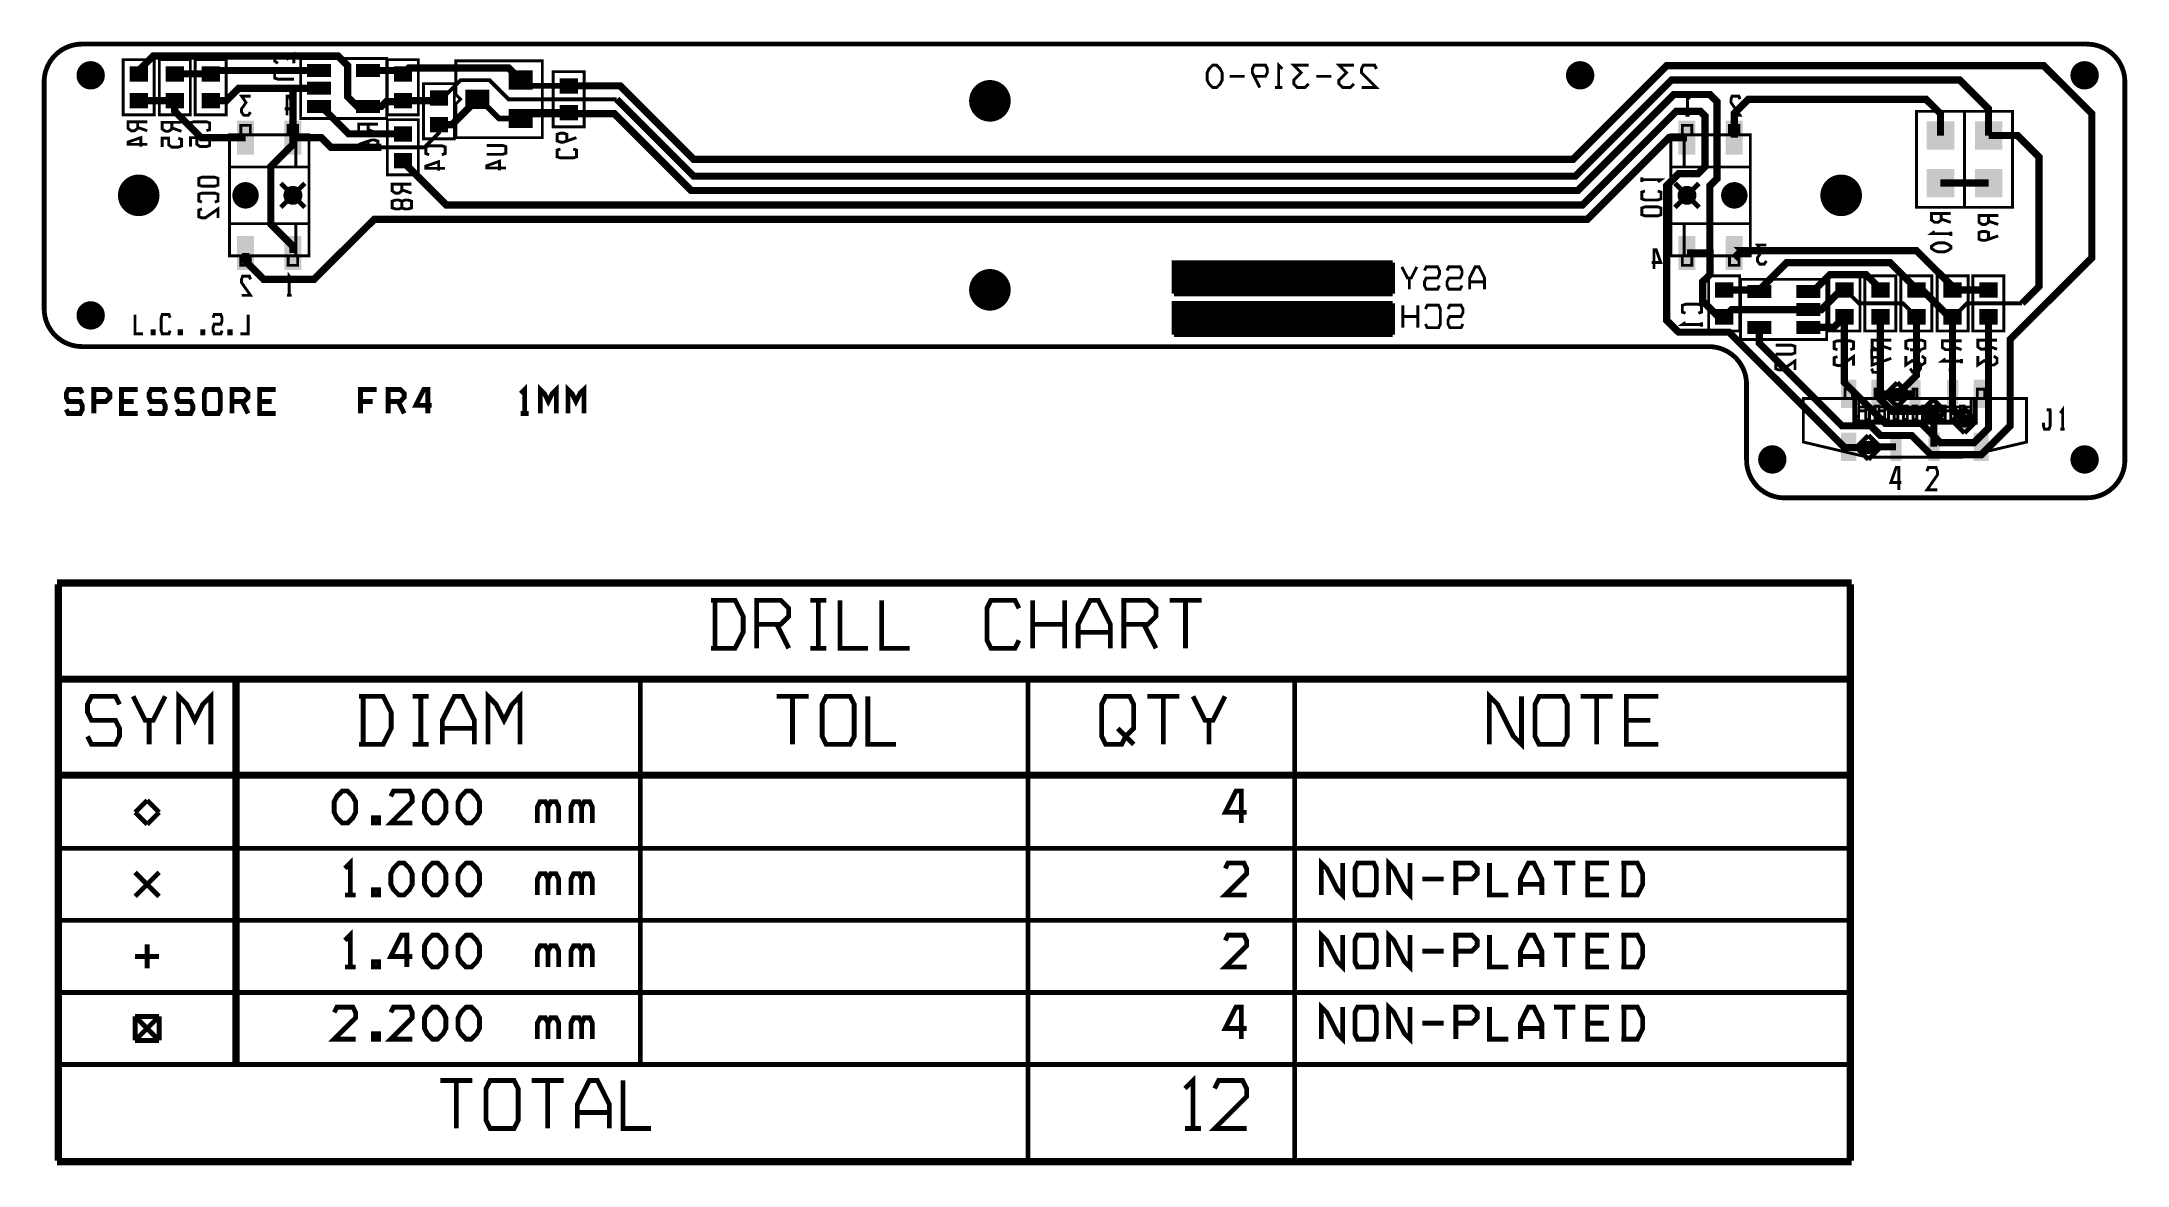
# Model space of a CAD drawing. Extents: x -5 to 105, y -51 to 8.
import ezdxf

# ---------------------------------------------------------------- set-up
doc = ezdxf.new("R2010")
doc.units = 0
doc.header["$MEASUREMENT"] = 0
doc.layers.get('0').update_dxf_attribs({"linetype": 'CONTINUOUS'})
for name, color, linetype in [('23-319-0_BOT', 7, 'CONTINUOUS'), ('23-319-0_DRD', 7, 'CONTINUOUS'), ('23-319-0_SMB', 1, 'CONTINUOUS'), ('23-319-0_SMT', 4, 'CONTINUOUS'), ('23-319-0_SPB', 3, 'CONTINUOUS'), ('23-319-0_SPT', 5, 'CONTINUOUS'), ('23-319-0_SSB', 10, 'CONTINUOUS'), ('23-319-0_SST', 14, 'CONTINUOUS'), ('23-319-0_TOP', 9, 'CONTINUOUS'), ('THRUHOLE_NPT', 11, 'CONTINUOUS'), ('THRUHOLE_TAP', 13, 'CONTINUOUS')]:
    doc.layers.add(name, color=color, linetype=linetype)

# ---------------------------------------------------------------- blocks, each defined once
blk = doc.blocks.new('ROUND_1')
at = {"const_width": 1.09982}
blk.add_lwpolyline([(-0.54991, 0, 1), (0.54991, 0, 1)], format="xyb", close=True, dxfattribs=at)
blk = doc.blocks.new('ROUND_2')
at = {"const_width": 0.50038}
blk.add_lwpolyline([(-0.25019, 0, 1), (0.25019, 0, 1)], format="xyb", close=True, dxfattribs=at)
blk = doc.blocks.new('ROUND_5')
at = {"const_width": 0.69977}
blk.add_lwpolyline([(-0.349884, 0, 1), (0.349884, 0, 1)], format="xyb", close=True, dxfattribs=at)
blk = doc.blocks.new('ROUND_6')
at = {"const_width": 0.35052}
blk.add_lwpolyline([(-0.17526, 0, 1), (0.17526, 0, 1)], format="xyb", close=True, dxfattribs=at)
blk = doc.blocks.new('ROUND_9')
at = {"const_width": 0.35052}
blk.add_lwpolyline([(-0.17526, 0, 1), (0.17526, 0, 1)], format="xyb", close=True, dxfattribs=at)
blk = doc.blocks.new('RECTANGLE_13')
blk.add_solid([(0.4826, 0.4064), (0.4826, -0.4064), (-0.4826, 0.4064), (-0.4826, -0.4064)])
blk = doc.blocks.new('RECTANGLE_14')
blk.add_solid([(0.44958, 0.90043), (0.44958, -0.90043), (-0.44958, 0.90043), (-0.44958, -0.90043)])
blk = doc.blocks.new('RECTANGLE_15')
blk.add_solid([(0.7239, 0.7493), (0.7239, -0.7493), (-0.7239, 0.7493), (-0.7239, -0.7493)])
blk = doc.blocks.new('RECTANGLE_16')
blk.add_solid([(0.635, 0.3429), (0.635, -0.3429), (-0.635, 0.3429), (-0.635, -0.3429)])
blk = doc.blocks.new('RECTANGLE_17')
blk.add_solid([(0.635, 0.508), (0.635, -0.508), (-0.635, 0.508), (-0.635, -0.508)])
blk = doc.blocks.new('ROUND_19')
at = {"const_width": 0.7493}
blk.add_lwpolyline([(-0.37465, 0, 1), (0.37465, 0, 1)], format="xyb", close=True, dxfattribs=at)
blk = doc.blocks.new('RECTANGLE_3')
blk.add_solid([(0.40005, 0.7493), (0.40005, -0.7493), (-0.40005, 0.7493), (-0.40005, -0.7493)])
blk = doc.blocks.new('RECTANGLE_4')
blk.add_solid([(0.29972, 0.7493), (0.29972, -0.7493), (-0.29972, 0.7493), (-0.29972, -0.7493)])
blk = doc.blocks.new('ROUND_11')
at = {"const_width": 0.10033}
blk.add_lwpolyline([(-0.050164, 0, 1), (0.050164, 0, 1)], format="xyb", close=True, dxfattribs=at)

msp = doc.modelspace()

# ---------------------------------------------------------------- linework, layer by layer
at = {"layer": '23-319-0_BOT'}
for points, const_width in [([(12.1158, 4.699), (11.557, 4.699), (11.049, 5.207), (11.049, 6.858), (10.541, 7.366), (0.762, 7.366), (0, 6.604), (0, 6.4262)], 0.381), ([(3.81, 6.4262), (1.905, 6.4262)], 0.381), ([(9.525, 6.604), (3.9878, 6.604), (3.81, 6.4262)], 0.381), ([(12.1158, 6.604), (13.7922, 6.604), (13.97, 6.4262)], 0.381), ([(20.193, 6.096), (19.558, 6.731), (14.2748, 6.731), (13.97, 6.4262)], 0.381), ([(22.733, 5.7912), (25.4508, 5.7912), (29.337, 1.905), (75.819, 1.905), (80.772, 6.858), (100.711, 6.858), (103.251, 4.318), (103.251, -3.302), (98.933, -7.62), (98.933, -12.192), (97.409, -13.716), (94.742, -13.716), (93.726, -12.7), (92.075, -12.7), (91.567, -12.192), (90.043, -12.192), (85.6742, -7.8232), (85.6742, -6.985)], 0.381), ([(56.97728, 5.69976), (57.1754, 5.89788), (57.27446, 6.096), (57.27446, 6.4897), (57.1754, 6.68782), (56.97728, 6.88594), (56.77916, 6.88594), (56.58358, 6.68782), (56.48452, 6.4897), (56.48452, 6.096), (56.58358, 5.89788), (56.77916, 5.69976), (56.97728, 5.69976)], 0.1524), ([(58.97118, 6.29412), (59.563, 6.29412), (59.66206, 6.4897), (59.66206, 6.68782), (59.563, 6.88594), (58.97118, 6.88594), (58.87212, 6.68782), (58.87212, 6.4897), (59.26582, 5.69976)], 0.1524), ([(60.26404, 5.69976), (60.26404, 6.88594), (60.45962, 6.68782)], 0.1524), ([(61.85154, 5.89788), (61.65342, 5.69976), (61.25972, 5.69976), (61.0616, 5.89788), (61.0616, 6.096), (61.45784, 6.4897), (61.0616, 6.88594), (61.85154, 6.88594)], 0.1524), ([(64.23914, 5.89788), (64.04102, 5.69976), (63.64732, 5.69976), (63.4492, 5.89788), (63.4492, 6.096), (63.84544, 6.4897), (63.4492, 6.88594), (64.23914, 6.88594)], 0.1524), ([(64.643, 5.69976), (65.43294, 5.69976), (64.643, 6.4897), (64.643, 6.68782), (64.74206, 6.88594), (65.33388, 6.88594), (65.43294, 6.68782)], 0.1524), ([(8.15086, 3.05054), (8.15086, 5.6642), (5.2832, 5.6642), (4.6228, 5.0038), (3.81, 5.0038)], 0.381), ([(9.525, 5.6642), (8.15086, 5.6642), (8.15086, 3.05054)], 0.381), ([(25.273, 5.08), (19.558, 5.08), (18.542, 6.096), (17.018, 6.096), (16.0782, 5.1562), (15.875, 5.1562)], 0.2032), ([(20.193, 6.096), (20.4978, 5.7912), (22.733, 5.7912)], 0.3048), ([(81.84896, -3.05054), (83.058, -3.05054), (83.058, 0.508), (83.439, 0.889), (83.439, 4.953), (83.058, 5.334), (81.153, 5.334), (76.073, 0.254), (29.21, 0.254), (25.146, 4.318), (20.447, 4.318)], 0.381), ([(97.79, 3.1623), (97.79, 4.572), (96.266, 6.096), (81.026, 6.096), (75.946, 1.016), (29.337, 1.016), (25.273, 5.08)], 0.381), ([(57.67832, 6.29412), (58.46826, 6.29412)], 0.1524), ([(60.06592, 5.69976), (60.45962, 5.69976)], 0.1524), ([(62.2554, 6.29412), (63.04534, 6.29412)], 0.1524), ([(5.64896, 3.05054), (3.29946, 3.05054), (1.905, 4.445), (1.905, 5.0038), (0, 5.0038)], 0.381), ([(13.97, 3.2512), (11.0998, 3.2512), (9.652, 4.699), (9.525, 4.699)], 0.381), ([(12.1158, 4.699), (12.827, 4.699), (13.081, 4.953), (13.9192, 4.953), (13.97, 5.0038)], 0.381), ([(15.875, 5.1562), (15.7226, 5.0038), (13.97, 5.0038)], 0.381), ([(13.97, 1.8288), (13.97, 1.778), (16.256, -0.508), (76.327, -0.508), (81.28, 4.445), (82.55, 4.445), (82.804, 4.191), (82.804, 1.524), (82.423, 1.143), (81.407, 1.143), (80.772, 0.508), (80.772, -6.604), (81.407, -7.239), (84.074, -7.239), (90.17, -13.335), (91.44, -13.335)], 0.381), ([(17.907, 5.08), (16.5608, 3.7338), (15.875, 3.7338)], 0.381), ([(20.193, 4.064), (19.05, 4.064), (18.161, 4.953), (17.907, 4.953), (17.907, 5.08)], 0.3048), ([(20.193, 4.064), (20.447, 4.318), (20.4978, 4.3688)], 0.3048), ([(20.447, 4.318), (20.193, 4.064)], 0.3048), ([(20.193, 4.064), (20.447, 4.318)], 0.3048), ([(20.447, 4.318), (20.32, 4.318), (20.32, 4.3688), (20.4978, 4.3688), (22.733, 4.3688)], 0.381), ([(20.4978, 4.3688), (22.733, 4.3688)], 0.381), ([(95.25, 3.1623), (95.25, 4.318), (94.488, 5.08), (85.09, 5.08), (84.35086, 4.34086), (84.35086, 3.05054)], 0.381), ([(15.875, 3.7338), (15.875, 3.302), (15.113, 2.54), (12.827, 2.54)], 0.2032), ([(99.568, -5.715), (100.457, -4.826), (100.457, 2.032), (99.3267, 3.1623), (97.79, 3.1623)], 0.381), ([(5.64896, -3.05054), (5.64896, -3.48996), (6.604, -4.445), (9.26084, -4.445), (12.45108, -1.27), (76.581, -1.27), (80.90154, 3.05054), (81.84896, 3.05054)], 0.381), ([(8.15086, 3.05054), (8.15086, 2.68986), (6.985, 1.524), (6.985, -1.524), (8.15086, -2.68986), (8.15086, -3.05054)], 0.381), ([(12.827, 2.54), (10.16, 2.54), (9.64946, 3.05054), (8.15086, 3.05054)], 0.381), ([(97.79, 0.6477), (95.25, 0.6477)], 0.381), ([(81.84896, -3.05054), (83.06054, -3.05054), (83.06054, -4.18846), (82.677, -4.572), (82.677, -5.588), (83.5152, -6.4262), (83.82, -6.4262)], 0.381), ([(84.35086, -3.05054), (84.47532, -3.175), (84.47532, -2.921), (93.98, -2.921), (95.885, -4.826), (95.885, -5.0038)], 0.381), ([(93.98, -5.0038), (93.98, -4.953), (92.583, -3.556), (87.122, -3.556), (85.6742, -5.0038), (85.6742, -5.08)], 0.381), ([(92.075, -5.0038), (92.075, -4.953), (91.313, -4.191), (89.408, -4.191), (88.519, -5.08), (88.265, -5.08)], 0.381), ([(83.82, -5.0038), (85.598, -5.0038), (85.6742, -5.08)], 0.381), ([(88.265, -6.0452), (88.9508, -6.0452), (89.9922, -5.0038), (90.17, -5.0038)], 0.381), ([(93.98, -6.4262), (93.2688, -5.715), (90.932, -5.715), (90.2208, -5.0038), (90.17, -5.0038)], 0.2032), ([(95.885, -6.4262), (95.7072, -6.4262), (94.2848, -5.0038), (93.98, -5.0038)], 0.381), ([(97.79, -5.0038), (95.885, -5.0038)], 0.381), ([(3.92938, -6.477), (3.9878, -6.30682), (4.3434, -6.30682), (4.40182, -6.477), (4.40182, -6.64718), (4.3434, -6.81482), (3.9878, -6.81482), (3.92938, -6.985), (3.92938, -7.15518), (3.9878, -7.32282), (4.3434, -7.32282), (4.40182, -7.15518)], 0.1524), ([(5.36702, -7.32282), (5.78358, -7.32282), (5.78358, -6.30682)], 0.1524), ([(88.265, -6.0452), (84.201, -6.0452), (83.82, -6.4262)], 0.381), ([(90.17, -6.4262), (89.6112, -6.985), (88.265, -6.985)], 0.381), ([(90.17, -6.4262), (90.17, -9.906), (92.329, -12.065), (94.234, -12.065), (95.25, -13.081), (97.028, -13.081), (97.79, -12.319), (97.79, -6.4262)], 0.381), ([(92.075, -6.4262), (92.075, -10.795), (92.71, -11.43), (94.869, -11.43)], 0.381), ([(93.98, -6.4262), (93.98, -9.525), (92.964, -10.541)], 0.381), ([(95.885, -6.4262), (95.885, -11.303), (96.52, -11.938)], 0.381), ([(95.885, -6.4262), (95.9358, -6.4262), (96.647, -5.715), (99.568, -5.715)], 0.2032), ([(3.44678, -7.32282), (3.3274, -7.32282), (3.3274, -7.15518), (3.44678, -7.15518), (3.44678, -7.32282)], 0.1524), ([(4.88442, -7.32282), (4.76758, -7.32282), (4.76758, -7.15518), (4.88442, -7.15518), (4.88442, -7.32282)], 0.1524)]:
    msp.add_lwpolyline(points, dxfattribs=dict(at, const_width=const_width))
at = {"layer": '23-319-0_DRD', "const_width": 0.254}
for points in [[(-2.99974, 8.001, 0.4142136), (-5.00126, 5.99948)], [(104.99852, 5.99948, 0.4142136), (102.99954, 7.99846)], [(-4.99872, -5.99948, 0.4142136), (-2.99974, -7.99846)], [(84.99856, -9.99998, 0.4142136), (82.99958, -8.001)], [(84.99856, -14.00048, 0.4142136), (87.00008, -16.002)], [(102.99954, -15.99946, 0.4142136), (104.99852, -14.00048)]]:
    msp.add_lwpolyline(points, format="xyb", dxfattribs=at)
for points in [[(102.99954, 8.001), (-2.99974, 8.001)], [(-4.99872, 5.99948), (-4.99872, -5.99948)], [(44.36364, 5.63372), (44.36364, 4.36372)], [(45.63364, 5.63372), (44.36364, 5.63372)], [(45.63364, 5.63372), (44.36364, 4.36372)], [(45.63364, 4.36372), (44.36364, 5.63372)], [(45.63364, 4.36372), (45.63364, 5.63372)], [(104.99852, -14.00048), (104.99852, 5.99948)], [(44.36364, 4.36372), (45.63364, 4.36372)], [(-0.635, 0.635), (-0.635, -0.635)], [(0.635, 0.635), (-0.635, 0.635)], [(0.635, 0.635), (-0.635, -0.635)], [(0.635, -0.635), (-0.635, 0.635)], [(0.635, -0.635), (0.635, 0.635)], [(6.28396, 0), (5.01396, 0)], [(5.64896, 0.635), (5.64896, -0.635)], [(8.78586, 0.635), (7.51586, -0.635)], [(8.78586, -0.635), (7.51586, 0.635)], [(82.48396, 0.635), (81.21396, -0.635)], [(82.48396, -0.635), (81.21396, 0.635)], [(84.98586, 0), (83.71586, 0)], [(84.35086, 0.635), (84.35086, -0.635)], [(89.36482, 0.635), (89.36482, -0.635)], [(90.63482, 0.635), (89.36482, 0.635)], [(90.63482, 0.635), (89.36482, -0.635)], [(90.63482, -0.635), (89.36482, 0.635)], [(90.63482, -0.635), (90.63482, 0.635)], [(-0.635, -0.635), (0.635, -0.635)], [(89.36482, -0.635), (90.63482, -0.635)], [(44.36364, -4.36372), (44.36364, -5.63372)], [(45.63364, -4.36372), (44.36364, -4.36372)], [(45.63364, -4.36372), (44.36364, -5.63372)], [(45.63364, -5.63372), (44.36364, -4.36372)], [(45.63364, -5.63372), (45.63364, -4.36372)], [(44.36364, -5.63372), (45.63364, -5.63372)], [(-2.99974, -8.001), (82.99958, -8.001)], [(84.99856, -9.99998), (84.99856, -14.00048)], [(92.964, -9.906), (92.329, -10.541)], [(93.599, -10.541), (92.964, -9.906)], [(-2.9845, -10.4775), (-3.09118, -10.26668), (-3.72618, -10.26668), (-3.83032, -10.4775), (-3.83032, -10.68832), (-3.72618, -10.90168), (-3.09118, -10.90168), (-2.9845, -11.1125), (-2.9845, -11.32332), (-3.09118, -11.53668), (-3.72618, -11.53668), (-3.83032, -11.32332)], [(-2.36982, -10.90168), (-1.73482, -10.90168), (-1.524, -10.68832), (-1.524, -10.4775), (-1.73482, -10.26668), (-2.36982, -10.26668), (-2.36982, -11.53668)], [(-0.0635, -11.53668), (-0.90932, -11.53668), (-0.90932, -10.26668), (-0.0635, -10.26668)], [(-0.27432, -10.90168), (-0.90932, -10.90168)], [(1.397, -10.4775), (1.29032, -10.26668), (0.65532, -10.26668), (0.55118, -10.4775), (0.55118, -10.68832), (0.65532, -10.90168), (1.29032, -10.90168), (1.397, -11.1125), (1.397, -11.32332), (1.29032, -11.53668), (0.65532, -11.53668), (0.55118, -11.32332)], [(2.8575, -10.4775), (2.75082, -10.26668), (2.11582, -10.26668), (2.01168, -10.4775), (2.01168, -10.68832), (2.11582, -10.90168), (2.75082, -10.90168), (2.8575, -11.1125), (2.8575, -11.32332), (2.75082, -11.53668), (2.11582, -11.53668), (2.01168, -11.32332)], [(3.57632, -11.53668), (3.47218, -11.32332), (3.47218, -10.4775), (3.57632, -10.26668), (4.21132, -10.26668), (4.318, -10.4775), (4.318, -11.32332), (4.21132, -11.53668), (3.57632, -11.53668)], [(4.93268, -10.90168), (5.56768, -10.90168), (5.7785, -10.68832), (5.7785, -10.4775), (5.56768, -10.26668), (4.93268, -10.26668), (4.93268, -11.53668)], [(5.461, -10.90168), (5.7785, -11.53668)], [(7.239, -11.53668), (6.39318, -11.53668), (6.39318, -10.26668), (7.239, -10.26668)], [(7.02818, -10.90168), (6.39318, -10.90168)], [(11.72718, -11.53668), (11.72718, -10.26668), (12.573, -10.26668)], [(12.36218, -10.90168), (11.72718, -10.90168)], [(13.18768, -10.90168), (13.82268, -10.90168), (14.0335, -10.68832), (14.0335, -10.4775), (13.82268, -10.26668), (13.18768, -10.26668), (13.18768, -11.53668)], [(13.716, -10.90168), (14.0335, -11.53668)], [(15.494, -11.1125), (14.64818, -11.1125), (15.06982, -10.26668), (15.28318, -10.26668), (15.28318, -11.53668)], [(20.40382, -11.53668), (20.40382, -10.26668), (20.193, -10.4775)], [(22.07768, -11.53668), (22.07768, -10.26668), (21.86432, -10.4775), (21.6535, -10.90168), (21.44268, -10.4775), (21.22932, -10.26668), (21.22932, -11.53668)], [(23.53818, -11.53668), (23.53818, -10.26668), (23.32482, -10.4775), (23.114, -10.90168), (22.90318, -10.4775), (22.68982, -10.26668), (22.68982, -11.53668)], [(92.329, -10.541), (92.964, -11.176)], [(92.964, -11.176), (93.599, -10.541)], [(94.869, -10.795), (94.234, -11.43)], [(95.504, -11.43), (94.869, -10.795)], [(20.61718, -11.53668), (20.193, -11.53668)], [(94.234, -11.43), (94.869, -12.065)], [(94.869, -12.065), (95.504, -11.43)], [(96.52, -11.303), (95.885, -11.938)], [(95.885, -11.938), (96.52, -12.573)], [(97.155, -11.938), (96.52, -11.303)], [(96.52, -12.573), (97.155, -11.938)], [(91.44, -12.7), (90.805, -13.335)], [(90.805, -13.335), (91.44, -13.97)], [(92.075, -13.335), (91.44, -12.7)], [(91.44, -13.97), (92.075, -13.335)], [(87.00008, -15.99946), (102.99954, -15.99946)], [(90.551, -20.447), (-4.318, -20.447)], [(-4.318, -51.054), (-4.318, -20.574)], [(90.424, -20.574), (-4.191, -20.574)], [(-4.191, -51.054), (-4.191, -20.574)], [(90.424, -51.054), (90.424, -20.574)], [(90.551, -51.054), (90.551, -20.574)], [(30.25648, -23.95982), (31.52648, -23.95982), (31.95066, -23.114), (31.95066, -22.26818), (31.52648, -21.41982), (30.25648, -21.41982)], [(30.46984, -23.95982), (30.46984, -21.41982)], [(32.66948, -22.68982), (33.93948, -22.68982), (34.36366, -22.26818), (34.36366, -21.844), (33.93948, -21.41982), (32.66948, -21.41982), (32.66948, -23.95982)], [(36.35248, -21.41982), (35.50666, -21.41982)], [(35.93084, -23.95982), (35.93084, -21.41982)], [(38.55466, -23.95982), (37.07384, -23.95982), (37.07384, -21.41982)], [(40.75684, -23.95982), (39.27348, -23.95982), (39.27348, -21.41982)], [(46.53534, -23.53818), (46.32198, -23.95982), (45.05198, -23.95982), (44.84116, -23.53818), (44.84116, -21.844), (45.05198, -21.41982), (46.32198, -21.41982), (46.53534, -21.844)], [(47.25416, -23.95982), (47.25416, -21.41982)], [(48.94834, -23.95982), (48.94834, -21.41982)], [(51.36134, -23.95982), (51.36134, -22.68982), (50.72634, -21.41982), (50.30216, -21.41982), (49.66716, -22.68982), (49.66716, -23.95982)], [(52.08016, -22.68982), (53.35016, -22.68982), (53.77434, -22.26818), (53.77434, -21.844), (53.35016, -21.41982), (52.08016, -21.41982), (52.08016, -23.95982)], [(56.18734, -21.41982), (54.49316, -21.41982)], [(55.33898, -23.95982), (55.33898, -21.41982)], [(33.72866, -22.68982), (34.36366, -23.95982)], [(48.94834, -22.68982), (47.25416, -22.68982)], [(51.36134, -23.114), (49.66716, -23.114)], [(53.13934, -22.68982), (53.77434, -23.95982)], [(36.35248, -23.95982), (35.50666, -23.95982)], [(90.424, -25.527), (-4.191, -25.527)], [(90.424, -25.654), (-4.191, -25.654)], [(-1.016, -26.924), (-1.22682, -26.49982), (-2.49682, -26.49982), (-2.71018, -26.924), (-2.71018, -27.34818), (-2.49682, -27.76982), (-1.22682, -27.76982), (-1.016, -28.194), (-1.016, -28.61818), (-1.22682, -29.03982), (-2.49682, -29.03982), (-2.71018, -28.61818)], [(1.397, -26.49982), (0.762, -27.76982), (0.33782, -27.76982), (-0.29718, -26.49982)], [(3.81, -29.03982), (3.81, -26.49982), (3.38582, -26.924), (2.96418, -27.76982), (2.54, -26.924), (2.11582, -26.49982), (2.11582, -29.03982)], [(5.08, -45.974), (5.08, -25.654)], [(5.207, -45.974), (5.207, -25.654)], [(11.65098, -29.03982), (12.92098, -29.03982), (13.34516, -28.194), (13.34516, -27.34818), (12.92098, -26.49982), (11.65098, -26.49982)], [(11.86434, -29.03982), (11.86434, -26.49982)], [(15.33398, -26.49982), (14.48816, -26.49982)], [(14.91234, -29.03982), (14.91234, -26.49982)], [(17.74698, -29.03982), (17.74698, -27.76982), (17.11198, -26.49982), (16.69034, -26.49982), (16.05534, -27.76982), (16.05534, -29.03982)], [(20.15998, -29.03982), (20.15998, -26.49982), (19.73834, -26.924), (19.31416, -27.76982), (18.88998, -26.924), (18.46834, -26.49982), (18.46834, -29.03982)], [(26.52268, -45.974), (26.52268, -25.654)], [(35.41268, -26.49982), (33.7185, -26.49982)], [(34.56432, -29.03982), (34.56432, -26.49982)], [(36.34232, -29.03982), (36.1315, -28.61818), (36.1315, -26.924), (36.34232, -26.49982), (37.61232, -26.49982), (37.82568, -26.924), (37.82568, -28.61818), (37.61232, -29.03982), (36.34232, -29.03982)], [(40.02532, -29.03982), (38.5445, -29.03982), (38.5445, -26.49982)], [(47.01032, -51.054), (47.01032, -25.654)], [(50.90668, -28.61818), (51.1175, -29.03982), (51.96332, -29.03982), (52.17668, -28.61818), (52.59832, -28.194), (52.59832, -26.924), (52.3875, -26.49982), (51.1175, -26.49982), (50.90668, -26.924), (50.90668, -28.61818)], [(55.01132, -26.49982), (53.31968, -26.49982)], [(54.1655, -29.03982), (54.1655, -26.49982)], [(57.42432, -26.49982), (56.78932, -27.76982), (56.36768, -27.76982), (55.73268, -26.49982)], [(61.10732, -51.054), (61.10732, -25.654)], [(73.09866, -26.49982), (73.09866, -29.03982), (72.67448, -28.61818), (71.82866, -26.924), (71.40448, -26.49982), (71.40448, -29.03982)], [(74.03084, -29.03982), (73.81748, -28.61818), (73.81748, -26.924), (74.03084, -26.49982), (75.30084, -26.49982), (75.51166, -26.924), (75.51166, -28.61818), (75.30084, -29.03982), (74.03084, -29.03982)], [(77.92466, -26.49982), (76.23048, -26.49982)], [(77.07884, -29.03982), (77.07884, -26.49982)], [(80.33766, -29.03982), (78.64348, -29.03982), (78.64348, -26.49982), (80.33766, -26.49982)], [(0.55118, -29.03982), (0.55118, -27.76982)], [(17.74698, -28.194), (16.05534, -28.194)], [(51.7525, -28.194), (52.59832, -29.03982)], [(56.5785, -29.03982), (56.5785, -27.76982)], [(79.91348, -27.76982), (78.64348, -27.76982)], [(15.33398, -29.03982), (14.48816, -29.03982)], [(90.424, -30.607), (-4.191, -30.607)], [(90.424, -30.734), (-4.191, -30.734)], [(0.4445, -32.004), (-0.1905, -32.639)], [(1.0795, -32.639), (0.4445, -32.004)], [(10.75944, -33.20288), (10.4775, -32.92094), (10.33526, -32.639), (10.33526, -32.07512), (10.4775, -31.79318), (10.75944, -31.51124), (11.04138, -31.51124), (11.32332, -31.79318), (11.46556, -32.07512), (11.46556, -32.639), (11.32332, -32.92094), (11.04138, -33.20288), (10.75944, -33.20288)], [(14.45768, -33.20288), (13.32738, -33.20288), (14.45768, -32.07512), (14.45768, -31.79318), (14.31544, -31.51124), (13.46962, -31.51124), (13.32738, -31.79318)], [(15.52956, -33.20288), (15.24762, -32.92094), (15.10538, -32.639), (15.10538, -32.07512), (15.24762, -31.79318), (15.52956, -31.51124), (15.8115, -31.51124), (16.09344, -31.79318), (16.23568, -32.07512), (16.23568, -32.639), (16.09344, -32.92094), (15.8115, -33.20288), (15.52956, -33.20288)], [(17.30756, -33.20288), (17.02562, -32.92094), (16.88338, -32.639), (16.88338, -32.07512), (17.02562, -31.79318), (17.30756, -31.51124), (17.5895, -31.51124), (17.87144, -31.79318), (18.01368, -32.07512), (18.01368, -32.639), (17.87144, -32.92094), (17.5895, -33.20288), (17.30756, -33.20288)], [(22.20468, -33.20288), (22.20468, -32.35706), (22.06244, -32.07512), (21.7805, -32.07512), (21.63826, -32.35706), (21.49856, -32.07512), (21.21662, -32.07512), (21.07438, -32.35706), (21.07438, -33.20288)], [(23.98268, -33.20288), (23.98268, -32.35706), (23.84044, -32.07512), (23.5585, -32.07512), (23.41626, -32.35706), (23.27656, -32.07512), (22.99462, -32.07512), (22.85238, -32.35706), (22.85238, -33.20288)], [(58.56732, -32.639), (57.43956, -32.639), (58.00344, -31.51124), (58.28538, -31.51124), (58.28538, -33.20288)], [(-0.1905, -32.639), (0.4445, -33.274)], [(0.4445, -33.274), (1.0795, -32.639)], [(12.39774, -33.20288), (12.67968, -33.20288), (12.67968, -32.92094), (12.39774, -32.92094), (12.39774, -33.20288)], [(21.63826, -33.20288), (21.63826, -32.35706)], [(23.41626, -33.20288), (23.41626, -32.35706)], [(90.424, -34.544), (-4.191, -34.544)], [(11.18362, -37.01288), (11.18362, -35.32124), (10.90168, -35.60318)], [(13.75156, -37.01288), (13.46962, -36.73094), (13.32738, -36.449), (13.32738, -35.88512), (13.46962, -35.60318), (13.75156, -35.32124), (14.0335, -35.32124), (14.31544, -35.60318), (14.45768, -35.88512), (14.45768, -36.449), (14.31544, -36.73094), (14.0335, -37.01288), (13.75156, -37.01288)], [(15.52956, -37.01288), (15.24762, -36.73094), (15.10538, -36.449), (15.10538, -35.88512), (15.24762, -35.60318), (15.52956, -35.32124), (15.8115, -35.32124), (16.09344, -35.60318), (16.23568, -35.88512), (16.23568, -36.449), (16.09344, -36.73094), (15.8115, -37.01288), (15.52956, -37.01288)], [(17.30756, -37.01288), (17.02562, -36.73094), (16.88338, -36.449), (16.88338, -35.88512), (17.02562, -35.60318), (17.30756, -35.32124), (17.5895, -35.32124), (17.87144, -35.60318), (18.01368, -35.88512), (18.01368, -36.449), (17.87144, -36.73094), (17.5895, -37.01288), (17.30756, -37.01288)], [(58.56732, -37.01288), (57.43956, -37.01288), (58.56732, -35.88512), (58.56732, -35.60318), (58.42762, -35.32124), (57.57926, -35.32124), (57.43956, -35.60318)], [(63.64732, -35.32124), (63.64732, -37.01288), (63.36538, -36.73094), (62.8015, -35.60318), (62.51956, -35.32124), (62.51956, -37.01288)], [(64.43726, -37.01288), (64.29756, -36.73094), (64.29756, -35.60318), (64.43726, -35.32124), (65.28562, -35.32124), (65.42532, -35.60318), (65.42532, -36.73094), (65.28562, -37.01288), (64.43726, -37.01288)], [(67.20332, -35.32124), (67.20332, -37.01288), (66.92138, -36.73094), (66.3575, -35.60318), (66.07556, -35.32124), (66.07556, -37.01288)], [(69.63156, -36.16706), (70.47738, -36.16706), (70.75932, -35.88512), (70.75932, -35.60318), (70.47738, -35.32124), (69.63156, -35.32124), (69.63156, -37.01288)], [(72.39762, -37.01288), (71.40956, -37.01288), (71.40956, -35.32124)], [(74.17562, -37.01288), (74.17562, -36.16706), (73.75144, -35.32124), (73.4695, -35.32124), (73.04532, -36.16706), (73.04532, -37.01288)], [(75.95362, -35.32124), (74.82332, -35.32124)], [(75.3872, -37.01288), (75.3872, -35.32124)], [(77.73162, -37.01288), (76.60132, -37.01288), (76.60132, -35.32124), (77.73162, -35.32124)], [(78.37932, -37.01288), (79.22514, -37.01288), (79.50962, -36.449), (79.50962, -35.88512), (79.22514, -35.32124), (78.37932, -35.32124)], [(78.52156, -37.01288), (78.52156, -35.32124)], [(1.0795, -35.814), (-0.1905, -37.084)], [(1.0795, -37.084), (-0.1905, -35.814)], [(22.20468, -37.01288), (22.20468, -36.16706), (22.06244, -35.88512), (21.7805, -35.88512), (21.63826, -36.16706), (21.49856, -35.88512), (21.21662, -35.88512), (21.07438, -36.16706), (21.07438, -37.01288)], [(21.63826, -37.01288), (21.63826, -36.16706)], [(23.98268, -37.01288), (23.98268, -36.16706), (23.84044, -35.88512), (23.5585, -35.88512), (23.41626, -36.16706), (23.27656, -35.88512), (22.99462, -35.88512), (22.85238, -36.16706), (22.85238, -37.01288)], [(23.41626, -37.01288), (23.41626, -36.16706)], [(68.98132, -36.16706), (67.85356, -36.16706)], [(74.17562, -36.449), (73.04532, -36.449)], [(77.44714, -36.16706), (76.60132, -36.16706)], [(11.46556, -37.01288), (10.90168, -37.01288)], [(12.39774, -37.01288), (12.67968, -37.01288), (12.67968, -36.73094), (12.39774, -36.73094), (12.39774, -37.01288)], [(90.424, -38.354), (-4.191, -38.354)], [(0.4445, -39.624), (0.4445, -40.894)], [(11.18362, -40.82288), (11.18362, -39.13124), (10.90168, -39.41318)], [(14.45768, -40.259), (13.32738, -40.259), (13.89126, -39.13124), (14.1732, -39.13124), (14.1732, -40.82288)], [(15.52956, -40.82288), (15.24762, -40.54094), (15.10538, -40.259), (15.10538, -39.69512), (15.24762, -39.41318), (15.52956, -39.13124), (15.8115, -39.13124), (16.09344, -39.41318), (16.23568, -39.69512), (16.23568, -40.259), (16.09344, -40.54094), (15.8115, -40.82288), (15.52956, -40.82288)], [(17.30756, -40.82288), (17.02562, -40.54094), (16.88338, -40.259), (16.88338, -39.69512), (17.02562, -39.41318), (17.30756, -39.13124), (17.5895, -39.13124), (17.87144, -39.41318), (18.01368, -39.69512), (18.01368, -40.259), (17.87144, -40.54094), (17.5895, -40.82288), (17.30756, -40.82288)], [(22.20468, -40.82288), (22.20468, -39.97706), (22.06244, -39.69512), (21.7805, -39.69512), (21.63826, -39.97706), (21.49856, -39.69512), (21.21662, -39.69512), (21.07438, -39.97706), (21.07438, -40.82288)], [(23.98268, -40.82288), (23.98268, -39.97706), (23.84044, -39.69512), (23.5585, -39.69512), (23.41626, -39.97706), (23.27656, -39.69512), (22.99462, -39.69512), (22.85238, -39.97706), (22.85238, -40.82288)], [(58.56732, -40.82288), (57.43956, -40.82288), (58.56732, -39.69512), (58.56732, -39.41318), (58.42762, -39.13124), (57.57926, -39.13124), (57.43956, -39.41318)], [(63.64732, -39.13124), (63.64732, -40.82288), (63.36538, -40.54094), (62.8015, -39.41318), (62.51956, -39.13124), (62.51956, -40.82288)], [(64.43726, -40.82288), (64.29756, -40.54094), (64.29756, -39.41318), (64.43726, -39.13124), (65.28562, -39.13124), (65.42532, -39.41318), (65.42532, -40.54094), (65.28562, -40.82288), (64.43726, -40.82288)], [(67.20332, -39.13124), (67.20332, -40.82288), (66.92138, -40.54094), (66.3575, -39.41318), (66.07556, -39.13124), (66.07556, -40.82288)], [(69.63156, -39.97706), (70.47738, -39.97706), (70.75932, -39.69512), (70.75932, -39.41318), (70.47738, -39.13124), (69.63156, -39.13124), (69.63156, -40.82288)], [(72.39762, -40.82288), (71.40956, -40.82288), (71.40956, -39.13124)], [(74.17562, -40.82288), (74.17562, -39.97706), (73.75144, -39.13124), (73.4695, -39.13124), (73.04532, -39.97706), (73.04532, -40.82288)], [(75.95362, -39.13124), (74.82332, -39.13124)], [(75.3872, -40.82288), (75.3872, -39.13124)], [(77.73162, -40.82288), (76.60132, -40.82288), (76.60132, -39.13124), (77.73162, -39.13124)], [(78.37932, -40.82288), (79.22514, -40.82288), (79.50962, -40.259), (79.50962, -39.69512), (79.22514, -39.13124), (78.37932, -39.13124)], [(78.52156, -40.82288), (78.52156, -39.13124)], [(1.0795, -40.259), (-0.1905, -40.259)], [(11.46556, -40.82288), (10.90168, -40.82288)], [(12.39774, -40.82288), (12.67968, -40.82288), (12.67968, -40.54094), (12.39774, -40.54094), (12.39774, -40.82288)], [(21.63826, -40.82288), (21.63826, -39.97706)], [(23.41626, -40.82288), (23.41626, -39.97706)], [(68.98132, -39.97706), (67.85356, -39.97706)], [(74.17562, -40.259), (73.04532, -40.259)], [(77.44714, -39.97706), (76.60132, -39.97706)], [(90.424, -42.164), (-4.191, -42.164)], [(11.46556, -44.63288), (10.33526, -44.63288), (11.46556, -43.50512), (11.46556, -43.22318), (11.32332, -42.94124), (10.4775, -42.94124), (10.33526, -43.22318)], [(14.45768, -44.63288), (13.32738, -44.63288), (14.45768, -43.50512), (14.45768, -43.22318), (14.31544, -42.94124), (13.46962, -42.94124), (13.32738, -43.22318)], [(15.52956, -44.63288), (15.24762, -44.35094), (15.10538, -44.069), (15.10538, -43.50512), (15.24762, -43.22318), (15.52956, -42.94124), (15.8115, -42.94124), (16.09344, -43.22318), (16.23568, -43.50512), (16.23568, -44.069), (16.09344, -44.35094), (15.8115, -44.63288), (15.52956, -44.63288)], [(17.30756, -44.63288), (17.02562, -44.35094), (16.88338, -44.069), (16.88338, -43.50512), (17.02562, -43.22318), (17.30756, -42.94124), (17.5895, -42.94124), (17.87144, -43.22318), (18.01368, -43.50512), (18.01368, -44.069), (17.87144, -44.35094), (17.5895, -44.63288), (17.30756, -44.63288)], [(58.56732, -44.069), (57.43956, -44.069), (58.00344, -42.94124), (58.28538, -42.94124), (58.28538, -44.63288)], [(63.64732, -42.94124), (63.64732, -44.63288), (63.36538, -44.35094), (62.8015, -43.22318), (62.51956, -42.94124), (62.51956, -44.63288)], [(64.43726, -44.63288), (64.29756, -44.35094), (64.29756, -43.22318), (64.43726, -42.94124), (65.28562, -42.94124), (65.42532, -43.22318), (65.42532, -44.35094), (65.28562, -44.63288), (64.43726, -44.63288)], [(67.20332, -42.94124), (67.20332, -44.63288), (66.92138, -44.35094), (66.3575, -43.22318), (66.07556, -42.94124), (66.07556, -44.63288)], [(69.63156, -43.78706), (70.47738, -43.78706), (70.75932, -43.50512), (70.75932, -43.22318), (70.47738, -42.94124), (69.63156, -42.94124), (69.63156, -44.63288)], [(72.39762, -44.63288), (71.40956, -44.63288), (71.40956, -42.94124)], [(74.17562, -44.63288), (74.17562, -43.78706), (73.75144, -42.94124), (73.4695, -42.94124), (73.04532, -43.78706), (73.04532, -44.63288)], [(75.95362, -42.94124), (74.82332, -42.94124)], [(75.3872, -44.63288), (75.3872, -42.94124)], [(77.73162, -44.63288), (76.60132, -44.63288), (76.60132, -42.94124), (77.73162, -42.94124)], [(78.37932, -44.63288), (79.22514, -44.63288), (79.50962, -44.069), (79.50962, -43.50512), (79.22514, -42.94124), (78.37932, -42.94124)], [(78.52156, -44.63288), (78.52156, -42.94124)], [(-0.1905, -43.434), (-0.1905, -44.704)], [(1.0795, -43.434), (-0.1905, -43.434)], [(1.0795, -43.434), (-0.1905, -44.704)], [(1.0795, -44.704), (-0.1905, -43.434)], [(1.0795, -44.704), (1.0795, -43.434)], [(22.20468, -44.63288), (22.20468, -43.78706), (22.06244, -43.50512), (21.7805, -43.50512), (21.63826, -43.78706), (21.49856, -43.50512), (21.21662, -43.50512), (21.07438, -43.78706), (21.07438, -44.63288)], [(21.63826, -44.63288), (21.63826, -43.78706)], [(23.98268, -44.63288), (23.98268, -43.78706), (23.84044, -43.50512), (23.5585, -43.50512), (23.41626, -43.78706), (23.27656, -43.50512), (22.99462, -43.50512), (22.85238, -43.78706), (22.85238, -44.63288)], [(23.41626, -44.63288), (23.41626, -43.78706)], [(68.98132, -43.78706), (67.85356, -43.78706)], [(74.17562, -44.069), (73.04532, -44.069)], [(77.44714, -43.78706), (76.60132, -43.78706)], [(-0.1905, -44.704), (1.0795, -44.704)], [(12.39774, -44.63288), (12.67968, -44.63288), (12.67968, -44.35094), (12.39774, -44.35094), (12.39774, -44.63288)], [(90.424, -45.974), (-4.191, -45.974)], [(17.64284, -46.81982), (15.94866, -46.81982)], [(16.79448, -49.35982), (16.79448, -46.81982)], [(18.57248, -49.35982), (18.36166, -48.93818), (18.36166, -47.244), (18.57248, -46.81982), (19.84248, -46.81982), (20.05584, -47.244), (20.05584, -48.93818), (19.84248, -49.35982), (18.57248, -49.35982)], [(22.46884, -46.81982), (20.77466, -46.81982)], [(21.62048, -49.35982), (21.62048, -46.81982)], [(24.88184, -49.35982), (24.88184, -48.08982), (24.24684, -46.81982), (23.82266, -46.81982), (23.18766, -48.08982), (23.18766, -49.35982)], [(27.08148, -49.35982), (25.60066, -49.35982), (25.60066, -46.81982)], [(55.73268, -49.35982), (55.73268, -46.81982), (55.3085, -47.244)], [(58.56732, -49.35982), (56.87568, -49.35982), (58.56732, -47.66818), (58.56732, -47.244), (58.3565, -46.81982), (57.0865, -46.81982), (56.87568, -47.244)], [(24.88184, -48.514), (23.18766, -48.514)], [(56.15432, -49.35982), (55.3085, -49.35982)], [(90.551, -51.181), (-4.318, -51.181)], [(90.424, -51.054), (-4.191, -51.054)]]:
    msp.add_lwpolyline(points, dxfattribs=at)
at = {"layer": '23-319-0_SSB'}
for points, const_width in [([(-0.8255, 4.2545), (-0.8255, 7.1755), (0.8128, 7.1755), (0.8128, 4.2545), (-0.8255, 4.2545)], 0.1524), ([(2.7305, 7.1755), (2.7305, 4.2545), (1.0922, 4.2545), (1.0922, 7.1755), (2.7305, 7.1755)], 0.1524), ([(2.9845, 4.2545), (2.9845, 7.1755), (4.6228, 7.1755), (4.6228, 4.2545), (2.9845, 4.2545)], 0.1524), ([(7.35584, 6.985), (7.18566, 7.10438), (7.18566, 7.3406), (7.35584, 7.45998), (7.52348, 7.45998), (7.86384, 7.22122), (8.20166, 7.45998), (8.20166, 6.985)], 0.1524), ([(8.20166, 6.62178), (7.35584, 6.62178), (7.18566, 6.56082), (7.18566, 6.20522), (7.35584, 6.1468), (8.20166, 6.1468)], 0.1524), ([(12.8778, 4.064), (13.1064, 4.064), (13.1064, 7.239), (8.5598, 7.239), (8.5598, 4.064), (12.8778, 4.064)], 0.1524), ([(13.1445, 4.2545), (13.1445, 7.1755), (14.7828, 7.1755), (14.7828, 4.2545), (13.1445, 4.2545)], 0.1524), ([(21.336, 7.112), (21.336, 3.048), (16.764, 3.048), (16.764, 4.826), (17.018, 5.08), (16.764, 5.334), (16.764, 7.112), (21.336, 7.112)], 0.1524), ([(21.9075, 3.6195), (21.9075, 6.5405), (23.5458, 6.5405), (23.5458, 3.6195), (21.9075, 3.6195)], 0.1524), ([(56.97728, 5.69976), (57.1754, 5.89788), (57.27446, 6.096), (57.27446, 6.4897), (57.1754, 6.68782), (56.97728, 6.88594), (56.77916, 6.88594), (56.58358, 6.68782), (56.48452, 6.4897), (56.48452, 6.096), (56.58358, 5.89788), (56.77916, 5.69976), (56.97728, 5.69976)], 0.1524), ([(58.97118, 6.29412), (59.563, 6.29412), (59.66206, 6.4897), (59.66206, 6.68782), (59.563, 6.88594), (58.97118, 6.88594), (58.87212, 6.68782), (58.87212, 6.4897), (59.26582, 5.69976)], 0.1524), ([(60.26404, 5.69976), (60.26404, 6.88594), (60.45962, 6.68782)], 0.1524), ([(61.85154, 5.89788), (61.65342, 5.69976), (61.25972, 5.69976), (61.0616, 5.89788), (61.0616, 6.096), (61.45784, 6.4897), (61.0616, 6.88594), (61.85154, 6.88594)], 0.1524), ([(64.23914, 5.89788), (64.04102, 5.69976), (63.64732, 5.69976), (63.4492, 5.89788), (63.4492, 6.096), (63.84544, 6.4897), (63.4492, 6.88594), (64.23914, 6.88594)], 0.1524), ([(64.643, 5.69976), (65.43294, 5.69976), (64.643, 6.4897), (64.643, 6.68782), (64.74206, 6.88594), (65.33388, 6.88594), (65.43294, 6.68782)], 0.1524), ([(15.0495, 2.9845), (15.0495, 5.9055), (16.6878, 5.9055), (16.6878, 2.9845), (15.0495, 2.9845)], 0.1524), ([(57.67832, 6.29412), (58.46826, 6.29412)], 0.1524), ([(60.06592, 5.69976), (60.45962, 5.69976)], 0.1524), ([(62.2554, 6.29412), (63.04534, 6.29412)], 0.1524), ([(5.91058, 4.40182), (5.7912, 4.23418), (5.55498, 4.23418), (5.4356, 4.40182), (5.4356, 4.572), (5.67182, 4.90982), (5.4356, 5.25018), (5.91058, 5.25018)], 0.1524), ([(7.7216, 4.572), (8.19658, 4.572), (7.95782, 5.25018), (7.84098, 5.25018), (7.84098, 4.23418)], 0.1524), ([(81.87182, 4.23418), (81.87182, 5.25018), (81.9912, 5.08)], 0.1524), ([(84.1756, 4.23418), (84.65058, 4.23418), (84.1756, 4.90982), (84.1756, 5.08), (84.23402, 5.25018), (84.58962, 5.25018), (84.65058, 5.08)], 0.1524), ([(93.98, -0.635), (96.52, -0.635), (96.52, 4.445), (93.98, 4.445), (93.98, -0.635)], 0.1524), ([(99.06, 4.445), (96.52, 4.445), (96.52, -0.635), (99.06, -0.635), (99.06, 4.445)], 0.1524), ([(-0.05842, 3.89128), (-0.05842, 3.53568), (-0.22606, 3.4163), (-0.39624, 3.4163), (-0.56642, 3.53568), (-0.56642, 3.89128), (0.44958, 3.89128)], 0.1524), ([(-0.05842, 3.5941), (0.44958, 3.4163)], 0.1524), ([(1.75006, 3.86334), (1.75006, 3.50774), (1.58242, 3.38836), (1.41224, 3.38836), (1.24206, 3.50774), (1.24206, 3.86334), (2.25806, 3.86334)], 0.1524), ([(1.75006, 3.56616), (2.25806, 3.38836)], 0.1524), ([(3.5814, 3.4163), (3.75158, 3.47726), (3.75158, 3.83286), (3.5814, 3.89128), (2.90576, 3.89128), (2.73558, 3.83286), (2.73558, 3.47726), (2.90576, 3.4163)], 0.1524), ([(5.40004, 3.2004), (5.40004, 3.70078), (5.90042, 3.70078), (5.90042, 3.2004)], 0.1524), ([(8.39978, 3.2004), (8.39978, 3.70078), (7.8994, 3.70078), (7.8994, 3.2004)], 0.1524), ([(12.13358, 3.76428), (12.13358, 3.40868), (11.9634, 3.2893), (11.79576, 3.2893), (11.62558, 3.40868), (11.62558, 3.76428), (12.64158, 3.76428)], 0.1524), ([(12.13358, 3.4671), (12.64158, 3.2893)], 0.1524), ([(13.1445, 1.0795), (13.1445, 4.0005), (14.7828, 4.0005), (14.7828, 1.0795), (13.1445, 1.0795)], 0.1524), ([(22.6314, 2.87528), (22.6314, 3.23088), (22.46376, 3.2893), (22.29358, 3.2893), (22.1234, 3.23088), (22.1234, 2.87528), (22.29358, 2.81686), (22.46376, 2.81686), (23.1394, 3.05308)], 0.1524), ([(82.10042, 3.2004), (82.10042, 3.70078), (81.60004, 3.70078), (81.60004, 3.2004)], 0.1524), ([(81.75498, 4.23418), (81.9912, 4.23418)], 0.1524), ([(84.59978, 3.2004), (84.59978, 3.70078), (84.0994, 3.70078), (84.0994, 3.2004)], 0.1524), ([(0.11176, 2.5781), (0.11176, 3.05308), (-0.56642, 2.81686), (-0.56642, 2.69748), (0.44958, 2.69748)], 0.1524), ([(2.09042, 3.02514), (2.25806, 2.96672), (2.25806, 2.61112), (2.09042, 2.55016), (1.75006, 2.55016), (1.58242, 2.66954), (1.58242, 3.02514), (1.24206, 3.02514), (1.24206, 2.55016)], 0.1524), ([(3.5814, 3.05308), (3.75158, 2.99466), (3.75158, 2.63906), (3.5814, 2.5781), (3.24358, 2.5781), (3.0734, 2.69748), (3.0734, 3.05308), (2.73558, 3.05308), (2.73558, 2.5781)], 0.1524), ([(4.8006, 1.4986), (8.30072, 1.4986), (8.30072, 3.2004), (4.8006, 3.2004), (4.8006, 1.4986), (4.8006, 0.50038), (4.8006, -0.50038), (4.8006, -1.4986), (8.30072, -1.4986), (8.30072, -3.2004), (8.99922, -3.2004), (8.99922, -1.4986), (8.30072, -1.4986)], 0.1524), ([(8.99922, -1.4986), (8.99922, -0.50038), (8.99922, 0.50038), (8.99922, 1.4986), (8.99922, 3.2004), (8.30072, 3.2004)], 0.1524), ([(12.13358, 2.86766), (12.13358, 2.51206), (12.30376, 2.4511), (12.4714, 2.4511), (12.64158, 2.51206), (12.64158, 2.86766), (12.4714, 2.92608), (12.30376, 2.92608), (11.62558, 2.68986)], 0.1524), ([(16.0274, 2.1463), (16.19758, 2.20726), (16.19758, 2.56286), (16.0274, 2.62128), (15.35176, 2.62128), (15.18158, 2.56286), (15.18158, 2.20726), (15.35176, 2.1463)], 0.1524), ([(18.39214, 2.16662), (19.23796, 2.16662), (19.40814, 2.22504), (19.40814, 2.58064), (19.23796, 2.6416), (18.39214, 2.6416)], 0.1524), ([(22.29358, 2.4511), (22.1234, 2.39268), (22.1234, 2.03708), (22.29358, 1.97866), (22.97176, 1.97866), (23.1394, 2.03708), (23.1394, 2.39268), (22.97176, 2.4511)], 0.1524), ([(85.19922, -1.4986), (81.6991, -1.4986), (81.6991, -3.2004), (85.19922, -3.2004), (85.19922, -1.4986), (85.19922, -0.50038), (85.19922, 0.50038), (85.19922, 1.4986), (81.6991, 1.4986), (81.6991, 3.2004), (81.0006, 3.2004), (81.0006, 1.4986), (81.6991, 1.4986)], 0.1524), ([(85.19922, 1.4986), (85.19922, 3.2004), (81.6991, 3.2004)], 0.1524), ([(8.99922, 1.4986), (8.30072, 1.4986)], 0.1524), ([(15.85976, 1.3081), (15.85976, 1.78308), (15.18158, 1.54686), (15.18158, 1.42748), (16.19758, 1.42748)], 0.1524), ([(19.06778, 1.32842), (19.06778, 1.8034), (18.39214, 1.56464), (18.39214, 1.4478), (19.40814, 1.4478)], 0.1524), ([(81.0006, 1.4986), (81.0006, 0.50038), (81.0006, -0.50038), (81.0006, -1.4986), (81.0006, -3.2004), (81.6991, -3.2004)], 0.1524), ([(4.191, 0.89662), (4.02082, 0.95758), (3.34264, 0.95758), (3.175, 0.89662), (3.175, 0.54102), (3.34264, 0.4826), (4.02082, 0.4826), (4.191, 0.54102), (4.191, 0.89662)], 0.1524), ([(4.02082, -0.3556), (4.191, -0.29718), (4.191, 0.05842), (4.02082, 0.11938), (3.34264, 0.11938), (3.175, 0.05842), (3.175, -0.29718), (3.34264, -0.3556)], 0.1524), ([(13.91158, 0.58928), (13.91158, 0.23368), (13.7414, 0.1143), (13.57376, 0.1143), (13.40358, 0.23368), (13.40358, 0.58928), (14.41958, 0.58928)], 0.1524), ([(13.91158, 0.2921), (14.41958, 0.1143)], 0.1524), ([(79.45882, 0.94742), (79.45882, 0.7112)], 0.1524), ([(79.45882, 0.83058), (80.47482, 0.83058), (80.30464, 0.7112)], 0.1524), ([(79.629, 0.2286), (79.45882, 0.17018), (79.45882, -0.18542), (79.629, -0.24638), (80.30464, -0.24638), (80.47482, -0.18542), (80.47482, 0.17018), (80.30464, 0.2286)], 0.1524), ([(4.191, -1.1938), (4.191, -0.71882), (3.51282, -1.1938), (3.34264, -1.1938), (3.175, -1.13538), (3.175, -0.77978), (3.34264, -0.71882)], 0.1524), ([(13.91158, -0.66294), (13.7414, -0.72136), (13.57376, -0.72136), (13.40358, -0.66294), (13.40358, -0.30734), (13.57376, -0.24892), (13.7414, -0.24892), (13.91158, -0.30734), (13.91158, -0.66294), (14.08176, -0.72136), (14.2494, -0.72136), (14.41958, -0.66294), (14.41958, -0.30734), (14.2494, -0.24892), (14.08176, -0.24892), (13.91158, -0.30734)], 0.1524), ([(79.45882, -1.02362), (79.629, -1.08458), (80.30464, -1.08458), (80.47482, -1.02362), (80.47482, -0.66802), (80.30464, -0.6096), (79.629, -0.6096), (79.45882, -0.66802), (79.45882, -1.02362)], 0.1524), ([(95.2881, -0.95504), (95.2881, -1.31064), (95.11792, -1.43002), (94.95028, -1.43002), (94.7801, -1.31064), (94.7801, -0.95504), (95.7961, -0.95504)], 0.1524), ([(97.79254, -1.06934), (97.79254, -1.42494), (97.6249, -1.54178), (97.45472, -1.54178), (97.28454, -1.42494), (97.28454, -1.06934), (98.30054, -1.06934)], 0.1524), ([(4.8006, -1.4986), (4.8006, -3.2004), (8.30072, -3.2004)], 0.1524), ([(81.0006, -1.4986), (81.6991, -1.4986)], 0.1524), ([(95.7961, -2.02946), (94.7801, -2.02946), (94.95028, -1.91262)], 0.1524), ([(95.2881, -1.25222), (95.7961, -1.43002)], 0.1524), ([(95.7961, -2.14884), (95.7961, -1.91262)], 0.1524), ([(97.79254, -2.32156), (97.79254, -1.96596), (97.6249, -1.90754), (97.45472, -1.90754), (97.28454, -1.96596), (97.28454, -2.32156), (97.45472, -2.37998), (97.6249, -2.37998), (98.30054, -2.14376)], 0.1524), ([(97.79254, -1.36398), (98.30054, -1.54178)], 0.1524), ([(5.40004, -3.2004), (5.40004, -3.70078), (5.90042, -3.70078), (5.90042, -3.2004)], 0.1524), ([(7.8994, -3.2004), (7.8994, -3.70078), (8.39978, -3.70078), (8.39978, -3.2004)], 0.1524), ([(79.9846, -3.556), (80.45958, -3.556), (80.22082, -2.87782), (80.10398, -2.87782), (80.10398, -3.89382)], 0.1524), ([(81.60004, -3.2004), (81.60004, -3.70078), (82.10042, -3.70078), (82.10042, -3.2004)], 0.1524), ([(84.59978, -3.2004), (84.59978, -3.70078), (84.0994, -3.70078), (84.0994, -3.2004)], 0.1524), ([(86.04758, -3.47218), (85.9282, -3.63982), (85.69198, -3.63982), (85.5726, -3.47218), (85.5726, -3.302), (85.80882, -2.96418), (85.5726, -2.62382), (86.04758, -2.62382)], 0.1524), ([(95.7961, -2.68986), (95.62592, -2.57302), (95.45828, -2.51206), (95.11792, -2.51206), (94.95028, -2.57302), (94.7801, -2.68986), (94.7801, -2.80924), (94.95028, -2.92862), (95.11792, -2.98704), (95.45828, -2.98704), (95.62592, -2.92862), (95.7961, -2.80924), (95.7961, -2.68986)], 0.1524), ([(5.4356, -5.29082), (5.91058, -5.29082), (5.4356, -4.61518), (5.4356, -4.445), (5.49402, -4.27482), (5.84962, -4.27482), (5.91058, -4.445)], 0.1524), ([(7.95782, -5.29082), (7.95782, -4.27482), (8.0772, -4.445)], 0.1524), ([(66.294, -3.556), (54.737, -3.556), (54.737, -5.207)], 0.254), ([(66.294, -3.7338), (54.737, -3.7338)], 0.254), ([(66.294, -3.9624), (54.737, -3.9624)], 0.254), ([(66.294, -4.191), (54.737, -4.191)], 0.254), ([(66.294, -4.4196), (54.737, -4.4196)], 0.254), ([(54.8386, -3.556), (54.8386, -5.207)], 0.254), ([(55.0672, -3.556), (55.0672, -5.207)], 0.254), ([(55.2958, -3.556), (55.2958, -5.207)], 0.254), ([(55.5244, -3.556), (55.5244, -5.207)], 0.254), ([(55.753, -3.556), (55.753, -5.207)], 0.254), ([(55.9816, -3.556), (55.9816, -5.207)], 0.254), ([(56.2102, -3.556), (56.2102, -5.207)], 0.254), ([(56.4388, -3.556), (56.4388, -5.207)], 0.254), ([(56.6674, -3.556), (56.6674, -5.207)], 0.254), ([(56.896, -3.556), (56.896, -5.207)], 0.254), ([(57.1246, -3.556), (57.1246, -5.207)], 0.254), ([(57.3532, -3.556), (57.3532, -5.207)], 0.254), ([(57.5818, -3.556), (57.5818, -5.207)], 0.254), ([(57.8104, -3.556), (57.8104, -5.207)], 0.254), ([(58.039, -3.556), (58.039, -5.207)], 0.254), ([(58.2676, -3.556), (58.2676, -5.207)], 0.254), ([(58.4962, -3.556), (58.4962, -5.207)], 0.254), ([(58.7248, -3.556), (58.7248, -5.207)], 0.254), ([(58.9534, -3.556), (58.9534, -5.207)], 0.254), ([(59.182, -3.556), (59.182, -5.207)], 0.254), ([(59.4106, -3.556), (59.4106, -5.207)], 0.254), ([(59.6392, -3.556), (59.6392, -5.207)], 0.254), ([(59.8678, -3.556), (59.8678, -5.207)], 0.254), ([(60.0964, -3.556), (60.0964, -5.207)], 0.254), ([(60.325, -3.556), (60.325, -5.207)], 0.254), ([(60.5536, -3.556), (60.5536, -5.207)], 0.254), ([(60.7822, -3.556), (60.7822, -5.207)], 0.254), ([(61.0108, -3.556), (61.0108, -5.207)], 0.254), ([(61.2394, -3.556), (61.2394, -5.207)], 0.254), ([(61.468, -3.556), (61.468, -5.207)], 0.254), ([(61.6966, -3.556), (61.6966, -5.207)], 0.254), ([(61.9252, -3.556), (61.9252, -5.207)], 0.254), ([(62.1538, -3.556), (62.1538, -5.207)], 0.254), ([(62.3824, -3.556), (62.3824, -5.207)], 0.254), ([(62.611, -3.556), (62.611, -5.207)], 0.254), ([(62.8396, -3.556), (62.8396, -5.207)], 0.254), ([(63.0682, -3.556), (63.0682, -5.207)], 0.254), ([(63.2968, -3.556), (63.2968, -5.207)], 0.254), ([(63.5254, -3.556), (63.5254, -5.207)], 0.254), ([(63.754, -3.556), (63.754, -5.207)], 0.254), ([(63.9826, -3.556), (63.9826, -5.207)], 0.254), ([(64.2112, -3.556), (64.2112, -5.207)], 0.254), ([(64.4398, -3.556), (64.4398, -5.207)], 0.254), ([(64.6684, -3.556), (64.6684, -5.207)], 0.254), ([(64.897, -3.556), (64.897, -5.207)], 0.254), ([(65.1256, -3.556), (65.1256, -5.207)], 0.254), ([(65.3542, -3.556), (65.3542, -5.207)], 0.254), ([(65.5828, -3.556), (65.5828, -5.207)], 0.254), ([(65.8114, -3.556), (65.8114, -5.207)], 0.254), ([(66.04, -3.556), (66.04, -5.207)], 0.254), ([(66.2686, -3.556), (66.2686, -5.207)], 0.254), ([(66.294, -3.556), (66.294, -5.207)], 0.254), ([(66.7766, -3.78206), (67.07378, -4.37388), (67.26936, -4.37388), (67.56654, -3.78206)], 0.1524), ([(67.17284, -4.96824), (67.17284, -4.37388)], 0.1524), ([(67.9704, -3.98018), (68.06946, -3.78206), (68.66128, -3.78206), (68.76034, -3.98018), (68.76034, -4.17576), (68.66128, -4.37388), (68.06946, -4.37388), (67.9704, -4.572), (67.9704, -4.77012), (68.06946, -4.96824), (68.66128, -4.96824), (68.76034, -4.77012)], 0.1524), ([(69.1642, -3.98018), (69.26326, -3.78206), (69.85508, -3.78206), (69.95414, -3.98018), (69.95414, -4.17576), (69.85508, -4.37388), (69.26326, -4.37388), (69.1642, -4.572), (69.1642, -4.77012), (69.26326, -4.96824), (69.85508, -4.96824), (69.95414, -4.77012)], 0.1524), ([(70.358, -4.96824), (70.358, -4.37388), (70.65518, -3.78206), (70.85076, -3.78206), (71.14794, -4.37388), (71.14794, -4.96824)], 0.1524), ([(82.9945, -7.1755), (82.9945, -4.2545), (84.6328, -4.2545), (84.6328, -7.1755), (82.9945, -7.1755)], 0.1524), ([(84.9122, -4.445), (84.6836, -4.445), (84.6836, -7.62), (89.2302, -7.62), (89.2302, -4.445), (84.9122, -4.445)], 0.1524), ([(90.9955, -4.2545), (90.9955, -7.1755), (89.3572, -7.1755), (89.3572, -4.2545), (90.9955, -4.2545)], 0.1524), ([(91.2495, -7.1755), (91.2495, -4.2545), (92.8878, -4.2545), (92.8878, -7.1755), (91.2495, -7.1755)], 0.1524), ([(93.1545, -7.1755), (93.1545, -4.2545), (94.7928, -4.2545), (94.7928, -7.1755), (93.1545, -7.1755)], 0.1524), ([(96.7105, -4.2545), (96.7105, -7.1755), (95.0722, -7.1755), (95.0722, -4.2545), (96.7105, -4.2545)], 0.1524), ([(96.9645, -7.1755), (96.9645, -4.2545), (98.6028, -4.2545), (98.6028, -7.1755), (96.9645, -7.1755)], 0.1524), ([(7.84098, -5.29082), (8.0772, -5.29082)], 0.1524), ([(66.294, -4.6482), (54.737, -4.6482)], 0.254), ([(66.294, -4.8768), (54.737, -4.8768)], 0.254), ([(66.294, -5.1054), (54.737, -5.1054)], 0.254), ([(66.294, -5.207), (54.737, -5.207)], 0.254), ([(70.358, -4.572), (71.14794, -4.572)], 0.1524), ([(66.294, -5.715), (54.737, -5.715), (54.737, -7.366)], 0.254), ([(66.294, -5.8928), (54.737, -5.8928)], 0.254), ([(66.294, -6.1214), (54.737, -6.1214)], 0.254), ([(66.294, -6.35), (54.737, -6.35)], 0.254), ([(66.294, -6.5786), (54.737, -6.5786)], 0.254), ([(54.8386, -5.715), (54.8386, -7.366)], 0.254), ([(55.0672, -5.715), (55.0672, -7.366)], 0.254), ([(55.2958, -5.715), (55.2958, -7.366)], 0.254), ([(55.5244, -5.715), (55.5244, -7.366)], 0.254), ([(55.753, -5.715), (55.753, -7.366)], 0.254), ([(55.9816, -5.715), (55.9816, -7.366)], 0.254), ([(56.2102, -5.715), (56.2102, -7.366)], 0.254), ([(56.4388, -5.715), (56.4388, -7.366)], 0.254), ([(56.6674, -5.715), (56.6674, -7.366)], 0.254), ([(56.896, -5.715), (56.896, -7.366)], 0.254), ([(57.1246, -5.715), (57.1246, -7.366)], 0.254), ([(57.3532, -5.715), (57.3532, -7.366)], 0.254), ([(57.5818, -5.715), (57.5818, -7.366)], 0.254), ([(57.8104, -5.715), (57.8104, -7.366)], 0.254), ([(58.039, -5.715), (58.039, -7.366)], 0.254), ([(58.2676, -5.715), (58.2676, -7.366)], 0.254), ([(58.4962, -5.715), (58.4962, -7.366)], 0.254), ([(58.7248, -5.715), (58.7248, -7.366)], 0.254), ([(58.9534, -5.715), (58.9534, -7.366)], 0.254), ([(59.182, -5.715), (59.182, -7.366)], 0.254), ([(59.4106, -5.715), (59.4106, -7.366)], 0.254), ([(59.6392, -5.715), (59.6392, -7.366)], 0.254), ([(59.8678, -5.715), (59.8678, -7.366)], 0.254), ([(60.0964, -5.715), (60.0964, -7.366)], 0.254), ([(60.325, -5.715), (60.325, -7.366)], 0.254), ([(60.5536, -5.715), (60.5536, -7.366)], 0.254), ([(60.7822, -5.715), (60.7822, -7.366)], 0.254), ([(61.0108, -5.715), (61.0108, -7.366)], 0.254), ([(61.2394, -5.715), (61.2394, -7.366)], 0.254), ([(61.468, -5.715), (61.468, -7.366)], 0.254), ([(61.6966, -5.715), (61.6966, -7.366)], 0.254), ([(61.9252, -5.715), (61.9252, -7.366)], 0.254), ([(62.1538, -5.715), (62.1538, -7.366)], 0.254), ([(62.3824, -5.715), (62.3824, -7.366)], 0.254), ([(62.611, -5.715), (62.611, -7.366)], 0.254), ([(62.8396, -5.715), (62.8396, -7.366)], 0.254), ([(63.0682, -5.715), (63.0682, -7.366)], 0.254), ([(63.2968, -5.715), (63.2968, -7.366)], 0.254), ([(63.5254, -5.715), (63.5254, -7.366)], 0.254), ([(63.754, -5.715), (63.754, -7.366)], 0.254), ([(63.9826, -5.715), (63.9826, -7.366)], 0.254), ([(64.2112, -5.715), (64.2112, -7.366)], 0.254), ([(64.4398, -5.715), (64.4398, -7.366)], 0.254), ([(64.6684, -5.715), (64.6684, -7.366)], 0.254), ([(64.897, -5.715), (64.897, -7.366)], 0.254), ([(65.1256, -5.715), (65.1256, -7.366)], 0.254), ([(65.3542, -5.715), (65.3542, -7.366)], 0.254), ([(65.5828, -5.715), (65.5828, -7.366)], 0.254), ([(65.8114, -5.715), (65.8114, -7.366)], 0.254), ([(66.04, -5.715), (66.04, -7.366)], 0.254), ([(66.2686, -5.715), (66.2686, -7.366)], 0.254), ([(66.294, -5.715), (66.294, -7.366)], 0.254), ([(66.8274, -7.00024), (66.8274, -5.81406)], 0.1524), ([(66.8274, -6.40588), (67.61734, -6.40588)], 0.1524), ([(67.61734, -7.00024), (67.61734, -5.81406)], 0.1524), ([(68.0212, -6.80212), (68.12026, -7.00024), (68.71208, -7.00024), (68.81114, -6.80212), (68.81114, -6.01218), (68.71208, -5.81406), (68.12026, -5.81406), (68.0212, -6.01218)], 0.1524), ([(69.215, -6.01218), (69.31406, -5.81406), (69.90588, -5.81406), (70.00494, -6.01218), (70.00494, -6.20776), (69.90588, -6.40588), (69.31406, -6.40588), (69.215, -6.604), (69.215, -6.80212), (69.31406, -7.00024), (69.90588, -7.00024), (70.00494, -6.80212)], 0.1524), ([(82.4484, -6.23316), (82.61858, -6.17474), (82.61858, -5.81914), (82.4484, -5.76072), (81.77276, -5.76072), (81.60258, -5.81914), (81.60258, -6.17474), (81.77276, -6.23316)], 0.1524), ([(66.294, -6.8072), (54.737, -6.8072)], 0.254), ([(66.294, -7.0358), (54.737, -7.0358)], 0.254), ([(66.294, -7.2644), (54.737, -7.2644)], 0.254), ([(66.294, -7.366), (54.737, -7.366)], 0.254), ([(82.61858, -6.83514), (81.60258, -6.83514), (81.77276, -6.71576)], 0.1524), ([(82.61858, -6.95452), (82.61858, -6.71576)], 0.1524), ([(90.48242, -8.1661), (90.65006, -8.10768), (90.65006, -7.75208), (90.48242, -7.69366), (89.80424, -7.69366), (89.63406, -7.75208), (89.63406, -8.10768), (89.80424, -8.1661)], 0.1524), ([(92.14358, -7.66572), (92.14358, -8.02132), (91.9734, -8.13816), (91.80576, -8.13816), (91.63558, -8.02132), (91.63558, -7.66572), (92.65158, -7.66572)], 0.1524), ([(94.2594, -8.13816), (94.42958, -8.07974), (94.42958, -7.72414), (94.2594, -7.66572), (93.58376, -7.66572), (93.41358, -7.72414), (93.41358, -8.07974), (93.58376, -8.13816)], 0.1524), ([(95.85706, -7.69366), (95.85706, -8.04926), (95.68942, -8.1661), (95.51924, -8.1661), (95.34906, -8.04926), (95.34906, -7.69366), (96.36506, -7.69366)], 0.1524), ([(97.73158, -7.66572), (97.73158, -8.02132), (97.5614, -8.13816), (97.39376, -8.13816), (97.22358, -8.02132), (97.22358, -7.66572), (98.23958, -7.66572)], 0.1524), ([(86.54034, -8.39978), (87.38616, -8.39978), (87.55634, -8.33882), (87.55634, -7.98322), (87.38616, -7.9248), (86.54034, -7.9248)], 0.1524), ([(87.55634, -9.23798), (87.55634, -8.763), (86.87816, -9.23798), (86.70798, -9.23798), (86.54034, -9.17702), (86.54034, -8.82142), (86.70798, -8.763)], 0.1524), ([(90.65006, -9.0043), (90.65006, -8.53186), (89.97442, -9.0043), (89.80424, -9.0043), (89.63406, -8.94588), (89.63406, -8.59028), (89.80424, -8.53186)], 0.1524), ([(92.65158, -8.62076), (91.63558, -8.97636), (91.63558, -8.50392)], 0.1524), ([(92.14358, -7.96036), (92.65158, -8.13816)], 0.1524), ([(94.2594, -8.50392), (94.42958, -8.62076), (94.42958, -8.85952), (94.2594, -8.97636), (94.09176, -8.97636), (93.7514, -8.74014), (93.41358, -8.97636), (93.41358, -8.50392)], 0.1524), ([(96.36506, -8.76808), (95.34906, -8.76808), (95.51924, -8.6487)], 0.1524), ([(95.85706, -7.9883), (96.36506, -8.1661)], 0.1524), ([(96.36506, -8.88746), (96.36506, -8.6487)], 0.1524), ([(98.0694, -8.50392), (98.23958, -8.62076), (98.23958, -8.85952), (98.0694, -8.97636), (97.90176, -8.97636), (97.5614, -8.74014), (97.22358, -8.97636), (97.22358, -8.50392)], 0.1524), ([(97.73158, -7.96036), (98.23958, -8.13816)], 0.1524)]:
    msp.add_lwpolyline(points, dxfattribs=dict(at, const_width=const_width))
at = {"layer": '23-319-0_SST'}
for points, const_width in [([(0, 0.77724), (0, 0.13208), (-0.64516, 0.45466), (-0.64516, 0.61468), (0.32258, 0.61468)], 0.0254), ([(0.32258, 0), (0.32258, -0.64516), (-0.32258, 0), (-0.48514, 0), (-0.64516, -0.08128), (-0.64516, -0.56642), (-0.48514, -0.64516)], 0.0254), ([(-2.28854, -5.98424), (-3.04292, -5.98424), (-2.91592, -6.11124)], 0.0254), ([(-2.413, -6.85292), (-2.28854, -6.72592), (-2.28854, -6.47446), (-2.413, -6.35), (-2.54, -6.35), (-2.79146, -6.60146), (-3.04292, -6.35), (-3.04292, -6.85292)], 0.0254), ([(-2.28854, -5.85978), (-2.28854, -6.11124)], 0.0254), ([(91.61272, -9.16178), (91.6813, -9.3599), (92.09532, -9.3599), (92.16644, -9.16178), (92.16644, -8.76808), (92.02674, -8.56996), (91.61272, -8.56996), (91.61272, -8.17626), (92.16644, -8.17626)], 0.1524), ([(93.64472, -9.16178), (93.78188, -9.3599), (94.05874, -9.3599), (94.19844, -9.16178), (94.19844, -8.9662), (93.92158, -8.56996), (94.19844, -8.17626), (93.64472, -8.17626)], 0.1524), ([(95.82658, -9.2329), (95.82658, -8.04926), (95.68688, -8.24484)], 0.1524), ([(95.96374, -9.2329), (95.68688, -9.2329)], 0.1524), ([(97.0407, -10.74928), (97.13976, -10.74928), (99.79914, -10.74928), (99.79914, -13.05052), (96.40062, -13.85062), (91.39936, -13.85062), (88.00084, -13.05052), (88.00084, -10.74928), (90.66022, -10.74928), (90.75928, -10.74928), (90.75928, -11.9507), (97.0407, -11.9507), (97.0407, -10.74928), (96.8756, -10.74928), (96.8756, -11.19886), (96.49968, -11.19886), (96.49968, -11.39952), (96.49968, -11.8491), (96.29902, -11.8491), (96.29902, -11.39952), (95.9993, -11.39952)], 0.1524), ([(90.59926, -10.74928), (90.59926, -10.2997), (90.59926, -10.2489), (90.20048, -10.2489), (90.20048, -10.2997), (90.20048, -10.74928)], 0.1524), ([(90.75928, -11.9507), (90.66022, -12.04976), (97.13976, -12.04976), (97.13976, -10.74928)], 0.1524), ([(90.66022, -12.04976), (90.66022, -10.74928)], 0.1524), ([(90.75928, -10.74928), (90.92438, -10.74928), (96.8756, -10.74928)], 0.1524), ([(90.92438, -10.74928), (90.92438, -11.19886), (91.3003, -11.19886), (91.3003, -11.39952), (90.92438, -11.39952), (90.92438, -11.69924), (90.75928, -11.69924)], 0.1524), ([(91.9988, -10.74928), (91.9988, -10.69848), (91.9988, -10.2997), (91.9988, -10.2489), (91.80068, -10.2489), (91.80068, -10.2997), (91.80068, -10.69848), (91.80068, -10.74928)], 0.1524), ([(94.00032, -10.74928), (94.00032, -10.69848), (94.00032, -10.2997), (94.00032, -10.2489), (93.79966, -10.2489), (93.79966, -10.2997), (93.79966, -10.69848), (93.79966, -10.74928)], 0.1524), ([(95.9993, -10.74928), (95.9993, -10.69848), (95.9993, -10.2997), (95.9993, -10.2489), (95.79864, -10.2489), (95.79864, -10.2997), (95.79864, -10.69848), (95.79864, -10.74928)], 0.1524), ([(97.20072, -10.74928), (97.20072, -10.2997), (97.20072, -10.2489), (97.5995, -10.2489), (97.5995, -10.2997), (97.5995, -10.74928)], 0.1524), ([(90.75928, -11.8999), (90.92438, -11.8999), (90.92438, -11.9507)], 0.1524), ([(90.92438, -11.19886), (90.92438, -11.39952)], 0.1524), ([(90.92438, -11.8999), (90.92438, -11.69924)], 0.1524), ([(91.50096, -11.19886), (91.50096, -11.1506), (91.3003, -11.1506), (91.3003, -11.19886)], 0.1524), ([(91.3003, -11.39952), (91.3003, -11.8491), (91.50096, -11.8491), (91.50096, -11.39952), (91.50096, -11.19886), (91.80068, -11.19886)], 0.1524), ([(91.80068, -11.39952), (91.50096, -11.39952)], 0.1524), ([(92.49918, -11.39952), (92.49918, -11.8491), (92.29852, -11.8491), (92.29852, -11.39952), (92.29852, -11.19886), (91.9988, -11.19886), (91.9988, -11.1506), (91.80068, -11.1506), (91.80068, -11.24204), (91.80068, -11.39952), (91.80068, -11.53414), (91.80068, -11.54176), (91.80068, -11.8491), (91.9988, -11.8491), (91.9988, -11.54176), (91.9988, -11.53414), (91.9988, -11.24204), (91.9988, -11.19886)], 0.1524), ([(91.9988, -11.5316), (91.80068, -11.5316), (91.80068, -11.54176), (91.9988, -11.54176)], 0.1524), ([(92.29852, -11.39952), (91.9988, -11.39952)], 0.1524), ([(92.49918, -11.19886), (92.49918, -11.1506), (92.29852, -11.1506), (92.29852, -11.19886)], 0.1524), ([(92.7989, -11.39952), (92.7989, -11.24204), (92.7989, -11.1506), (92.99956, -11.1506), (92.99956, -11.19886), (92.99956, -11.24204), (92.99956, -11.53414), (92.99956, -11.53922), (92.7989, -11.53922), (92.7989, -11.53414), (92.7989, -11.39952), (92.49918, -11.39952), (92.49918, -11.19886), (92.7989, -11.19886)], 0.1524), ([(92.7989, -11.53922), (92.7989, -11.8491), (92.99956, -11.8491), (92.99956, -11.53922)], 0.1524), ([(93.49994, -11.39952), (93.49994, -11.19886), (93.49994, -11.1506), (93.29928, -11.1506), (93.29928, -11.19886), (92.99956, -11.19886)], 0.1524), ([(93.79966, -11.39952), (93.49994, -11.39952), (93.49994, -11.8491), (93.29928, -11.8491), (93.29928, -11.39952), (92.99956, -11.39952)], 0.1524), ([(93.29928, -11.19886), (93.29928, -11.39952)], 0.1524), ([(93.49994, -11.19886), (93.79966, -11.19886)], 0.1524), ([(93.79966, -11.54176), (94.00032, -11.54176), (94.00032, -11.53414), (94.00032, -11.24204), (94.00032, -11.1506), (93.79966, -11.1506), (93.79966, -11.19886), (93.79966, -11.24204), (93.79966, -11.53414), (93.79966, -11.54176), (93.79966, -11.8491), (94.00032, -11.8491), (94.00032, -11.54176), (94.00032, -11.53414)], 0.1524), ([(94.00032, -11.19886), (94.30004, -11.19886), (94.30004, -11.1506), (94.5007, -11.1506), (94.5007, -11.19886), (94.80042, -11.19886), (94.80042, -11.1506), (94.99854, -11.1506), (94.99854, -11.24204), (94.99854, -11.39952), (94.99854, -11.53414), (94.99854, -11.53922), (94.80042, -11.53922), (94.80042, -11.53414), (94.80042, -11.39952), (94.5007, -11.39952), (94.5007, -11.19886)], 0.1524), ([(94.5007, -11.39952), (94.5007, -11.8491), (94.30004, -11.8491), (94.30004, -11.39952), (94.00032, -11.39952)], 0.1524), ([(94.30004, -11.19886), (94.30004, -11.39952)], 0.1524), ([(94.80042, -11.39952), (94.80042, -11.24204), (94.80042, -11.19886)], 0.1524), ([(94.80042, -11.53922), (94.80042, -11.8491), (94.99854, -11.8491), (94.99854, -11.53922)], 0.1524), ([(95.79864, -11.19886), (95.79864, -11.1506), (95.9993, -11.1506), (95.9993, -11.24204), (95.9993, -11.53414), (95.9993, -11.54176), (95.9993, -11.8491), (95.79864, -11.8491), (95.79864, -11.54176), (95.79864, -11.53414), (95.79864, -11.24204), (95.79864, -11.19886), (95.49892, -11.19886), (95.49892, -11.1506), (95.3008, -11.1506), (95.3008, -11.19886), (94.99854, -11.19886)], 0.1524), ([(95.3008, -11.39952), (94.99854, -11.39952)], 0.1524), ([(95.3008, -11.19886), (95.3008, -11.39952), (95.3008, -11.8491), (95.49892, -11.8491), (95.49892, -11.39952), (95.49892, -11.19886)], 0.1524), ([(95.79864, -11.39952), (95.49892, -11.39952)], 0.1524), ([(95.79864, -11.54176), (95.9993, -11.54176)], 0.1524), ([(96.49968, -11.19886), (96.49968, -11.1506), (96.29902, -11.1506), (96.29902, -11.19886), (95.9993, -11.19886)], 0.1524), ([(96.29902, -11.19886), (96.29902, -11.39952)], 0.1524), ([(96.49968, -11.39952), (96.8756, -11.39952), (96.8756, -11.19886)], 0.1524), ([(96.8756, -11.39952), (96.8756, -11.69924)], 0.1524), ([(96.8756, -11.8999), (96.8756, -11.69924), (97.0407, -11.69924)], 0.1524), ([(96.8756, -11.94816), (96.8756, -11.8999), (97.0407, -11.8999)], 0.1524), ([(97.13976, -12.04976), (97.0407, -11.9507)], 0.1524), ([(100.69068, -12.0269), (100.69068, -12.19708), (100.7491, -12.36472), (100.98532, -12.36472), (101.04628, -12.19708), (101.04628, -11.34872)], 0.1524), ([(101.1047, -11.34872), (100.86848, -11.34872)], 0.1524), ([(101.70668, -12.36472), (101.70668, -11.34872), (101.5873, -11.5189)], 0.1524), ([(101.82352, -12.36472), (101.5873, -12.36472)], 0.1524), ([(93.18244, -15.1892), (92.62872, -15.1892), (92.90558, -14.39926), (93.04274, -14.39926), (93.04274, -15.5829)], 0.1524), ([(95.08744, -15.5829), (94.53372, -15.5829), (95.08744, -14.79296), (95.08744, -14.59484), (95.01632, -14.39926), (94.6023, -14.39926), (94.53372, -14.59484)], 0.1524)]:
    msp.add_lwpolyline(points, dxfattribs=dict(at, const_width=const_width))
at = {"layer": '23-319-0_TOP'}
for points, const_width in [([(0.22098, -7.32282), (-0.19558, -7.32282), (-0.19558, -6.30682)], 0.1524), ([(1.65862, -7.15518), (1.6002, -7.32282), (1.2446, -7.32282), (1.18618, -7.15518), (1.18618, -6.477), (1.2446, -6.30682), (1.6002, -6.30682), (1.65862, -6.477)], 0.1524), ([(0.70358, -7.32282), (0.82042, -7.32282), (0.82042, -7.15518), (0.70358, -7.15518), (0.70358, -7.32282)], 0.1524), ([(2.14122, -7.32282), (2.2606, -7.32282), (2.2606, -7.15518), (2.14122, -7.15518), (2.14122, -7.32282)], 0.1524), ([(91.89974, -10.50036), (91.98864, -10.50036), (92.92336, -10.50036), (93.89872, -10.50036)], 0.381), ([(91.89974, -10.50036), (91.98864, -10.50036)], 0.381), ([(91.98864, -10.50036), (91.948, -10.541), (91.94038, -10.541), (91.89974, -10.50036)], 0.2032), ([(92.964, -10.541), (92.92336, -10.50036), (93.89872, -10.50036)], 0.381), ([(94.869, -11.43), (94.89948, -11.39952), (94.89948, -13.29944)], 0.381), ([(96.52, -11.938), (95.885, -11.303), (95.885, -10.5156), (95.90024, -10.50036)], 0.381), ([(91.44, -13.335), (91.47556, -13.29944), (92.9005, -13.29944)], 0.381)]:
    msp.add_lwpolyline(points, dxfattribs=dict(at, const_width=const_width))

# ---------------------------------------------------------------- block references
at = {"layer": '23-319-0_BOT'}
for name, p in [('ROUND_2', (-2.54, 6.35)), ('RECTANGLE_13', (0, 6.4262)), ('RECTANGLE_13', (1.905, 6.4262)), ('RECTANGLE_13', (3.81, 6.4262)), ('RECTANGLE_16', (9.525, 6.604)), ('RECTANGLE_16', (12.1158, 6.604)), ('RECTANGLE_13', (13.97, 6.4262)), ('ROUND_2', (76.2, 6.35)), ('RECTANGLE_16', (9.525, 5.6642)), ('RECTANGLE_13', (15.875, 5.1562)), ('RECTANGLE_17', (17.907, 5.08)), ('RECTANGLE_17', (20.193, 6.096)), ('RECTANGLE_13', (22.733, 5.7912)), ('ROUND_1', (44.99864, 4.99872)), ('RECTANGLE_13', (0, 5.0038)), ('RECTANGLE_13', (1.905, 5.0038)), ('RECTANGLE_13', (3.81, 5.0038)), ('RECTANGLE_16', (9.525, 4.699)), ('RECTANGLE_16', (12.1158, 4.699)), ('RECTANGLE_13', (13.97, 5.0038)), ('RECTANGLE_17', (20.193, 4.064)), ('RECTANGLE_13', (22.733, 4.3688)), ('RECTANGLE_14', (5.64896, 3.05054)), ('RECTANGLE_14', (8.15086, 3.05054)), ('RECTANGLE_13', (13.97, 3.2512)), ('RECTANGLE_13', (15.875, 3.7338)), ('RECTANGLE_14', (81.84896, 3.05054)), ('RECTANGLE_14', (84.35086, 3.05054)), ('RECTANGLE_15', (95.25, 3.1623)), ('RECTANGLE_15', (97.79, 3.1623)), ('RECTANGLE_13', (13.97, 1.8288)), ('RECTANGLE_15', (95.25, 0.6477)), ('RECTANGLE_15', (97.79, 0.6477)), ('ROUND_1', (0, 0)), ('ROUND_5', (5.64896, 0)), ('ROUND_2', (8.15086, 0)), ('ROUND_2', (81.84896, 0)), ('ROUND_5', (84.35086, 0)), ('ROUND_1', (89.99982, 0)), ('RECTANGLE_14', (5.64896, -3.05054)), ('RECTANGLE_14', (8.15086, -3.05054)), ('RECTANGLE_14', (81.84896, -3.05054)), ('RECTANGLE_14', (84.35086, -3.05054)), ('ROUND_1', (44.99864, -4.99872)), ('RECTANGLE_13', (83.82, -5.0038)), ('RECTANGLE_16', (85.6742, -5.08)), ('RECTANGLE_16', (88.265, -5.08)), ('RECTANGLE_13', (90.17, -5.0038)), ('RECTANGLE_13', (92.075, -5.0038)), ('RECTANGLE_13', (93.98, -5.0038)), ('RECTANGLE_13', (95.885, -5.0038)), ('RECTANGLE_13', (97.79, -5.0038)), ('RECTANGLE_13', (83.82, -6.4262)), ('RECTANGLE_16', (88.265, -6.0452)), ('RECTANGLE_13', (90.17, -6.4262)), ('RECTANGLE_13', (92.075, -6.4262)), ('RECTANGLE_13', (93.98, -6.4262)), ('RECTANGLE_13', (95.885, -6.4262)), ('RECTANGLE_13', (97.79, -6.4262)), ('RECTANGLE_16', (85.6742, -6.985)), ('RECTANGLE_16', (88.265, -6.985)), ('ROUND_9', (92.964, -10.541)), ('ROUND_6', (94.869, -11.43)), ('ROUND_9', (96.52, -11.938)), ('ROUND_9', (91.44, -13.335)), ('ROUND_2', (102.87, -13.97))]:
    msp.add_blockref(name, p, dxfattribs=at)
at = {"layer": '23-319-0_SMB'}
for name, p in [('ROUND_19', (-2.54, 6.35)), ('RECTANGLE_13', (0, 6.4262)), ('RECTANGLE_13', (1.905, 6.4262)), ('RECTANGLE_13', (3.81, 6.4262)), ('RECTANGLE_16', (9.525, 6.604)), ('RECTANGLE_16', (12.1158, 6.604)), ('RECTANGLE_13', (13.97, 6.4262)), ('ROUND_19', (76.2, 6.35)), ('RECTANGLE_16', (9.525, 5.6642)), ('RECTANGLE_13', (15.875, 5.1562)), ('RECTANGLE_17', (17.907, 5.08)), ('RECTANGLE_17', (20.193, 6.096)), ('RECTANGLE_13', (22.733, 5.7912)), ('RECTANGLE_13', (0, 5.0038)), ('RECTANGLE_13', (1.905, 5.0038)), ('RECTANGLE_13', (3.81, 5.0038)), ('RECTANGLE_16', (9.525, 4.699)), ('RECTANGLE_16', (12.1158, 4.699)), ('RECTANGLE_13', (13.97, 5.0038)), ('RECTANGLE_17', (20.193, 4.064)), ('RECTANGLE_13', (22.733, 4.3688)), ('RECTANGLE_14', (5.64896, 3.05054)), ('RECTANGLE_14', (8.15086, 3.05054)), ('RECTANGLE_13', (13.97, 3.2512)), ('RECTANGLE_13', (15.875, 3.7338)), ('RECTANGLE_14', (81.84896, 3.05054)), ('RECTANGLE_14', (84.35086, 3.05054)), ('RECTANGLE_15', (95.25, 3.1623)), ('RECTANGLE_15', (97.79, 3.1623)), ('RECTANGLE_13', (13.97, 1.8288)), ('RECTANGLE_15', (95.25, 0.6477)), ('RECTANGLE_15', (97.79, 0.6477)), ('RECTANGLE_14', (5.64896, -3.05054)), ('RECTANGLE_14', (8.15086, -3.05054)), ('RECTANGLE_14', (81.84896, -3.05054)), ('RECTANGLE_14', (84.35086, -3.05054)), ('RECTANGLE_13', (83.82, -5.0038)), ('RECTANGLE_16', (85.6742, -5.08)), ('RECTANGLE_16', (88.265, -5.08)), ('RECTANGLE_13', (90.17, -5.0038)), ('RECTANGLE_13', (92.075, -5.0038)), ('RECTANGLE_13', (93.98, -5.0038)), ('RECTANGLE_13', (95.885, -5.0038)), ('RECTANGLE_13', (97.79, -5.0038)), ('RECTANGLE_13', (83.82, -6.4262)), ('RECTANGLE_16', (88.265, -6.0452)), ('RECTANGLE_13', (90.17, -6.4262)), ('RECTANGLE_13', (92.075, -6.4262)), ('RECTANGLE_13', (93.98, -6.4262)), ('RECTANGLE_13', (95.885, -6.4262)), ('RECTANGLE_13', (97.79, -6.4262)), ('RECTANGLE_16', (85.6742, -6.985)), ('RECTANGLE_16', (88.265, -6.985)), ('ROUND_19', (102.87, -13.97))]:
    msp.add_blockref(name, p, dxfattribs=at)
at = {"layer": '23-319-0_SMT'}
for name, p in [('ROUND_19', (102.87, 6.35)), ('ROUND_19', (-2.54, -6.35)), ('RECTANGLE_3', (90.3986, -10.50036)), ('RECTANGLE_4', (91.89974, -10.50036)), ('RECTANGLE_4', (93.89872, -10.50036)), ('RECTANGLE_4', (95.90024, -10.50036)), ('RECTANGLE_3', (97.39884, -10.50036)), ('ROUND_19', (86.36, -13.97)), ('RECTANGLE_3', (90.3986, -13.29944)), ('RECTANGLE_4', (92.9005, -13.29944)), ('RECTANGLE_4', (94.89948, -13.29944)), ('RECTANGLE_3', (97.39884, -13.29944))]:
    msp.add_blockref(name, p, dxfattribs=at)
at = {"layer": '23-319-0_SPB'}
for name, p in [('RECTANGLE_13', (0, 6.4262)), ('RECTANGLE_13', (1.905, 6.4262)), ('RECTANGLE_13', (3.81, 6.4262)), ('RECTANGLE_16', (9.525, 6.604)), ('RECTANGLE_16', (12.1158, 6.604)), ('RECTANGLE_13', (13.97, 6.4262)), ('RECTANGLE_16', (9.525, 5.6642)), ('RECTANGLE_13', (15.875, 5.1562)), ('RECTANGLE_17', (17.907, 5.08)), ('RECTANGLE_17', (20.193, 6.096)), ('RECTANGLE_13', (22.733, 5.7912)), ('RECTANGLE_13', (0, 5.0038)), ('RECTANGLE_13', (1.905, 5.0038)), ('RECTANGLE_13', (3.81, 5.0038)), ('RECTANGLE_16', (9.525, 4.699)), ('RECTANGLE_16', (12.1158, 4.699)), ('RECTANGLE_13', (13.97, 5.0038)), ('RECTANGLE_17', (20.193, 4.064)), ('RECTANGLE_13', (22.733, 4.3688)), ('RECTANGLE_14', (5.64896, 3.05054)), ('RECTANGLE_14', (8.15086, 3.05054)), ('RECTANGLE_13', (13.97, 3.2512)), ('RECTANGLE_13', (15.875, 3.7338)), ('RECTANGLE_14', (81.84896, 3.05054)), ('RECTANGLE_14', (84.35086, 3.05054)), ('RECTANGLE_15', (95.25, 3.1623)), ('RECTANGLE_15', (97.79, 3.1623)), ('RECTANGLE_13', (13.97, 1.8288)), ('RECTANGLE_15', (95.25, 0.6477)), ('RECTANGLE_15', (97.79, 0.6477)), ('RECTANGLE_14', (5.64896, -3.05054)), ('RECTANGLE_14', (8.15086, -3.05054)), ('RECTANGLE_14', (81.84896, -3.05054)), ('RECTANGLE_14', (84.35086, -3.05054)), ('RECTANGLE_13', (83.82, -5.0038)), ('RECTANGLE_16', (85.6742, -5.08)), ('RECTANGLE_16', (88.265, -5.08)), ('RECTANGLE_13', (90.17, -5.0038)), ('RECTANGLE_13', (92.075, -5.0038)), ('RECTANGLE_13', (93.98, -5.0038)), ('RECTANGLE_13', (95.885, -5.0038)), ('RECTANGLE_13', (97.79, -5.0038)), ('RECTANGLE_13', (83.82, -6.4262)), ('RECTANGLE_16', (88.265, -6.0452)), ('RECTANGLE_13', (90.17, -6.4262)), ('RECTANGLE_13', (92.075, -6.4262)), ('RECTANGLE_13', (93.98, -6.4262)), ('RECTANGLE_13', (95.885, -6.4262)), ('RECTANGLE_13', (97.79, -6.4262)), ('RECTANGLE_16', (85.6742, -6.985)), ('RECTANGLE_16', (88.265, -6.985))]:
    msp.add_blockref(name, p, dxfattribs=at)
at = {"layer": '23-319-0_SPT'}
for name, p in [('RECTANGLE_3', (90.3986, -10.50036)), ('RECTANGLE_4', (91.89974, -10.50036)), ('RECTANGLE_4', (93.89872, -10.50036)), ('RECTANGLE_4', (95.90024, -10.50036)), ('RECTANGLE_3', (97.39884, -10.50036)), ('RECTANGLE_3', (90.3986, -13.29944)), ('RECTANGLE_4', (92.9005, -13.29944)), ('RECTANGLE_4', (94.89948, -13.29944)), ('RECTANGLE_3', (97.39884, -13.29944))]:
    msp.add_blockref(name, p, dxfattribs=at)
at = {"layer": '23-319-0_TOP'}
for name, p in [('ROUND_2', (102.87, 6.35)), ('ROUND_1', (44.99864, 4.99872)), ('ROUND_1', (0, 0)), ('ROUND_5', (5.64896, 0)), ('ROUND_2', (8.15086, 0)), ('ROUND_2', (81.84896, 0)), ('ROUND_5', (84.35086, 0)), ('ROUND_1', (89.99982, 0)), ('ROUND_1', (44.99864, -4.99872)), ('ROUND_2', (-2.54, -6.35)), ('RECTANGLE_3', (90.3986, -10.50036)), ('RECTANGLE_4', (91.89974, -10.50036)), ('RECTANGLE_4', (93.89872, -10.50036)), ('RECTANGLE_4', (95.90024, -10.50036)), ('RECTANGLE_3', (97.39884, -10.50036)), ('ROUND_9', (92.964, -10.541)), ('ROUND_6', (94.869, -11.43)), ('ROUND_9', (96.52, -11.938)), ('RECTANGLE_3', (90.3986, -13.29944)), ('ROUND_9', (91.44, -13.335)), ('RECTANGLE_4', (92.9005, -13.29944)), ('RECTANGLE_4', (94.89948, -13.29944)), ('RECTANGLE_3', (97.39884, -13.29944)), ('ROUND_2', (86.36, -13.97))]:
    msp.add_blockref(name, p, dxfattribs=at)
at = {"layer": 'THRUHOLE_NPT'}
for name, p in [('ROUND_1', (44.99864, 4.99872)), ('ROUND_1', (0, 0)), ('ROUND_5', (5.64896, 0)), ('ROUND_2', (8.15086, 0)), ('ROUND_2', (81.84896, 0)), ('ROUND_5', (84.35086, 0)), ('ROUND_1', (89.99982, 0)), ('ROUND_1', (44.99864, -4.99872))]:
    msp.add_blockref(name, p, dxfattribs=at)
at = {"layer": 'THRUHOLE_TAP'}
for p in [(92.964, -10.541), (94.869, -11.43), (96.52, -11.938), (91.44, -13.335)]:
    msp.add_blockref('ROUND_11', p, dxfattribs=at)

doc.saveas('drawing.dxf')
